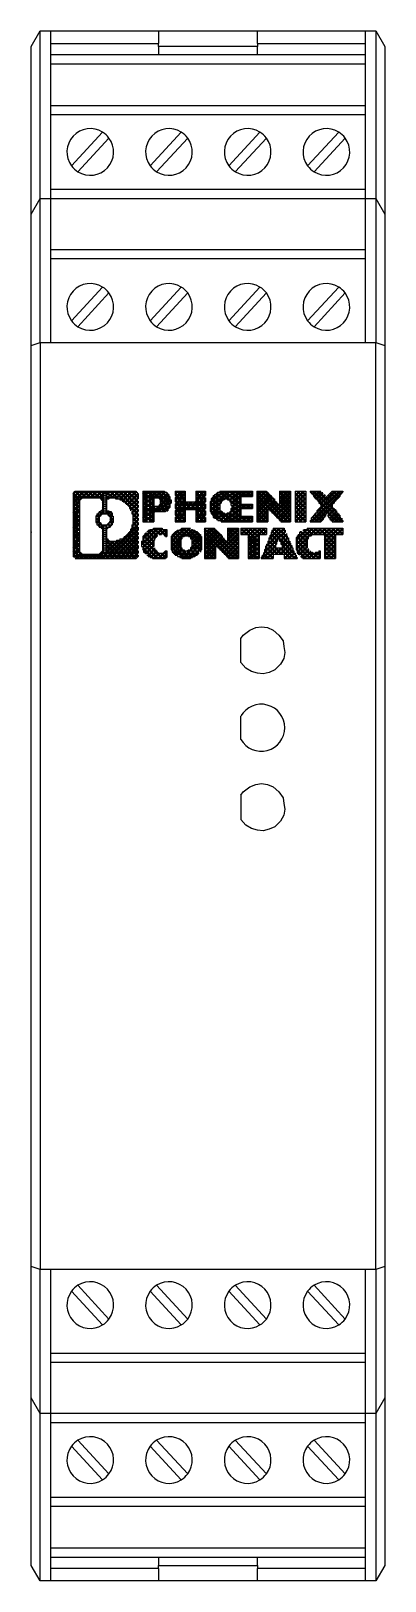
# Model space of a CAD drawing. Extents: x 193.3 to 215.9, y 95.6 to 194.6.
import ezdxf

# ---------------------------------------------------------------- set-up
doc = ezdxf.new("R2010")
doc.units = 0
doc.linetypes.add('CENTER', pattern=[5.210526, 3.256579, -0.651316, 0.651316, -0.651316])
for name, color, linetype in [('1', 7, 'CONTINUOUS'), ('ETIKETT2', 7, 'CONTINUOUS'), ('PHOENIX_LOGO_ET2', 7, 'CONTINUOUS')]:
    doc.layers.add(name, color=color, linetype=linetype)

msp = doc.modelspace()

# ---------------------------------------------------------------- linework, layer by layer
at = {"layer": '1', "color": 7}
for p, q in [((193.285, 193.644), (193.862, 194.644)), ((193.862, 183.944), (193.862, 194.644)), ((193.862, 194.644), (194.535, 194.644)), ((194.535, 194.644), (194.535, 193.844)), ((194.535, 194.644), (201.435, 194.644)), ((201.435, 194.644), (207.735, 194.644)), ((201.435, 194.644), (201.435, 193.844)), ((207.735, 194.644), (214.635, 194.644)), ((207.735, 193.844), (207.735, 194.644)), ((214.635, 194.644), (215.308, 194.644)), ((214.635, 193.844), (214.635, 194.644)), ((215.308, 194.644), (215.308, 183.944)), ((215.308, 194.644), (215.885, 193.644)), ((193.285, 182.944), (193.285, 193.644)), ((194.535, 193.844), (201.435, 193.844)), ((194.535, 193.844), (194.535, 183.944)), ((194.535, 193.144), (214.635, 193.144)), ((194.535, 193.144), (194.535, 192.544)), ((201.435, 193.645), (201.435, 193.844)), ((207.735, 193.645), (201.435, 193.645)), ((201.435, 193.645), (201.435, 193.144)), ((201.435, 193.144), (207.735, 193.144)), ((207.735, 193.844), (207.735, 193.645)), ((207.735, 193.844), (214.635, 193.844)), ((207.735, 193.144), (207.735, 193.645)), ((214.635, 183.944), (214.635, 193.844)), ((214.635, 192.544), (214.635, 193.144)), ((215.885, 193.644), (215.885, 182.944)), ((194.535, 192.544), (194.535, 189.294)), ((194.535, 192.544), (214.635, 192.544)), ((214.635, 189.294), (214.635, 192.544)), ((194.535, 189.894), (214.635, 189.894)), ((194.535, 189.894), (194.535, 189.294)), ((194.535, 189.294), (194.535, 185.594)), ((214.635, 189.294), (194.535, 189.294)), ((214.635, 189.294), (214.635, 189.894)), ((214.635, 185.594), (214.635, 189.294)), ((197.853, 188.184), (195.871, 186.03)), ((202.878, 188.184), (200.896, 186.03)), ((207.903, 188.184), (205.921, 186.03)), ((212.928, 188.184), (210.946, 186.03)), ((196.28, 185.653), (198.262, 187.808)), ((201.305, 185.653), (203.287, 187.808)), ((206.33, 185.653), (208.312, 187.808)), ((211.355, 185.653), (213.337, 187.808)), ((194.535, 185.594), (194.535, 184.394)), ((194.535, 185.594), (194.535, 184.394)), ((214.635, 184.394), (214.635, 185.594)), ((214.635, 184.394), (214.635, 185.594)), ((194.535, 184.544), (214.635, 184.544)), ((194.535, 184.544), (194.535, 183.944)), ((194.535, 184.394), (194.535, 183.944)), ((214.635, 183.944), (214.635, 184.544)), ((214.635, 183.944), (214.635, 184.394)), ((193.285, 182.944), (193.862, 183.944)), ((193.862, 174.744), (193.862, 183.944)), ((193.862, 183.944), (194.535, 183.944)), ((194.535, 183.944), (214.635, 183.944)), ((194.535, 183.944), (194.535, 174.744)), ((194.535, 183.944), (194.535, 180.094)), ((194.535, 183.944), (214.635, 183.944)), ((214.635, 183.944), (215.308, 183.944)), ((214.635, 174.744), (214.635, 183.944)), ((214.635, 180.094), (214.635, 183.944)), ((215.308, 183.944), (215.308, 174.744)), ((215.308, 183.944), (215.885, 182.944)), ((193.285, 174.558), (193.285, 182.944)), ((215.885, 182.944), (215.885, 174.558)), ((194.535, 180.694), (214.635, 180.694)), ((194.535, 180.094), (194.535, 176.394)), ((214.635, 180.094), (194.535, 180.094)), ((214.635, 176.394), (214.635, 180.094)), ((197.853, 178.287), (195.871, 176.133)), ((202.878, 178.287), (200.896, 176.133)), ((207.903, 178.287), (205.921, 176.133)), ((212.928, 178.287), (210.946, 176.133)), ((196.28, 175.757), (198.262, 177.911)), ((201.305, 175.757), (203.287, 177.911)), ((206.33, 175.757), (208.312, 177.911)), ((211.355, 175.757), (213.337, 177.911)), ((194.535, 176.394), (194.535, 175.194)), ((214.635, 175.194), (214.635, 176.394)), ((193.285, 174.558), (193.862, 174.744)), ((193.285, 162.644), (193.285, 174.558)), ((193.862, 174.744), (194.535, 174.744)), ((193.862, 174.744), (193.862, 115.544)), ((194.535, 175.194), (194.535, 174.744)), ((194.535, 174.744), (214.635, 174.744)), ((194.535, 174.744), (214.635, 174.744)), ((214.635, 174.744), (214.635, 175.194)), ((214.635, 174.744), (215.308, 174.744)), ((215.308, 115.544), (215.308, 174.744)), ((215.308, 174.744), (215.885, 174.558)), ((215.885, 174.558), (215.885, 115.729)), ((215.29, 168.219), (215.29, 168.444)), ((215.29, 168.219), (215.29, 168.444)), ((215.29, 163.694), (215.29, 163.919)), ((215.29, 163.694), (215.29, 163.919)), ((193.285, 115.729), (193.285, 162.644)), ((206.685, 149.395), (206.685, 150.892)), ((193.862, 115.544), (193.285, 115.729)), ((193.285, 107.344), (193.285, 115.729)), ((193.862, 106.344), (193.862, 115.544)), ((194.535, 115.544), (193.862, 115.544)), ((214.635, 115.544), (194.535, 115.544)), ((194.535, 115.544), (194.535, 106.344)), ((194.535, 115.544), (194.535, 115.094)), ((214.635, 115.544), (194.535, 115.544)), ((194.535, 115.094), (194.535, 113.894)), ((215.308, 115.544), (214.635, 115.544)), ((214.635, 106.344), (214.635, 115.544)), ((214.635, 115.094), (214.635, 115.544)), ((214.635, 113.894), (214.635, 115.094)), ((215.885, 115.729), (215.308, 115.544)), ((215.308, 115.544), (215.308, 106.344)), ((215.885, 115.729), (215.885, 107.344)), ((194.535, 113.894), (194.535, 110.194)), ((195.871, 114.154), (197.853, 112)), ((198.262, 112.376), (196.28, 114.531)), ((200.896, 114.154), (202.878, 112)), ((203.287, 112.376), (201.305, 114.531)), ((205.921, 114.154), (207.903, 112)), ((208.312, 112.376), (206.33, 114.531)), ((210.946, 114.154), (212.928, 112)), ((213.337, 112.376), (211.355, 114.531)), ((214.635, 110.194), (214.635, 113.894)), ((194.535, 110.194), (194.535, 106.344)), ((194.535, 110.194), (214.635, 110.194)), ((214.635, 106.344), (214.635, 110.194)), ((214.635, 109.594), (194.535, 109.594)), ((193.285, 96.644), (193.285, 107.344)), ((193.862, 106.344), (193.285, 107.344)), ((215.885, 107.344), (215.308, 106.344)), ((215.885, 107.344), (215.885, 96.644)), ((193.862, 95.644), (193.862, 106.344)), ((194.535, 106.344), (193.862, 106.344)), ((214.635, 106.344), (194.535, 106.344)), ((194.535, 106.344), (194.535, 96.444)), ((194.535, 106.344), (194.535, 105.894)), ((194.535, 106.344), (194.535, 105.744)), ((214.635, 106.344), (194.535, 106.344)), ((215.308, 106.344), (214.635, 106.344)), ((214.635, 96.444), (214.635, 106.344)), ((214.635, 105.894), (214.635, 106.344)), ((214.635, 105.744), (214.635, 106.344)), ((215.308, 106.344), (215.308, 95.644)), ((194.535, 105.894), (194.535, 104.694)), ((194.535, 105.894), (194.535, 104.694)), ((214.635, 105.744), (194.535, 105.744)), ((214.635, 104.694), (214.635, 105.894)), ((214.635, 104.694), (214.635, 105.894)), ((194.535, 104.694), (194.535, 100.994)), ((195.871, 104.258), (197.853, 102.103)), ((198.262, 102.48), (196.28, 104.634)), ((200.896, 104.258), (202.878, 102.103)), ((203.287, 102.48), (201.305, 104.634)), ((205.921, 104.258), (207.903, 102.103)), ((208.312, 102.48), (206.33, 104.634)), ((210.946, 104.258), (212.928, 102.103)), ((213.337, 102.48), (211.355, 104.634)), ((214.635, 100.994), (214.635, 104.694)), ((194.535, 100.994), (194.535, 97.744)), ((194.535, 100.994), (194.535, 100.394)), ((194.535, 100.994), (214.635, 100.994)), ((214.635, 97.744), (214.635, 100.994)), ((214.635, 100.394), (214.635, 100.994)), ((214.635, 100.394), (194.535, 100.394)), ((194.535, 97.744), (194.535, 97.144)), ((214.635, 97.744), (194.535, 97.744)), ((214.635, 97.144), (194.535, 97.144)), ((207.735, 97.144), (201.435, 97.144)), ((201.435, 97.144), (201.435, 96.642)), ((207.735, 96.642), (207.735, 97.144)), ((214.635, 97.144), (214.635, 97.744)), ((193.862, 95.644), (193.285, 96.644)), ((201.435, 96.444), (194.535, 96.444)), ((194.535, 96.444), (194.535, 95.644)), ((201.435, 96.642), (207.735, 96.642)), ((201.435, 96.444), (201.435, 96.642)), ((201.435, 96.444), (201.435, 95.644)), ((207.735, 96.642), (207.735, 96.444)), ((214.635, 96.444), (207.735, 96.444)), ((207.735, 95.644), (207.735, 96.444)), ((214.635, 95.644), (214.635, 96.444)), ((215.885, 96.644), (215.308, 95.644)), ((194.535, 95.644), (193.862, 95.644)), ((201.435, 95.644), (194.535, 95.644)), ((207.735, 95.644), (201.435, 95.644)), ((214.635, 95.644), (207.735, 95.644)), ((215.308, 95.644), (214.635, 95.644))]:
    msp.add_line(p, q, dxfattribs=at)
for centre, radius, start, end in [((197.067, 186.919), 1.49, 58.13095, 216.63967), ((197.067, 186.919), 1.49, 36.63967, 58.13095), ((202.092, 186.919), 1.49, 58.13095, 216.63967), ((202.092, 186.919), 1.49, 36.63967, 58.13095), ((207.117, 186.919), 1.49, 58.13095, 216.63967), ((207.117, 186.919), 1.49, 36.63967, 58.13095), ((212.142, 186.919), 1.49, 58.13095, 216.63967), ((212.142, 186.919), 1.49, 36.63967, 58.13095), ((197.067, 186.919), 1.49, 238.13095, 36.63967), ((202.092, 186.919), 1.49, 238.13095, 36.63967), ((207.117, 186.919), 1.49, 238.13095, 36.63967), ((212.142, 186.919), 1.49, 238.13095, 36.63967), ((197.067, 186.919), 1.49, 216.63967, 238.13095), ((202.092, 186.919), 1.49, 216.63967, 238.13095), ((207.117, 186.919), 1.49, 216.63967, 238.13095), ((212.142, 186.919), 1.49, 216.63967, 238.13095), ((197.067, 177.022), 1.49, 58.13095, 216.63967), ((197.067, 177.022), 1.49, 36.63967, 58.13095), ((202.092, 177.022), 1.49, 58.13095, 216.63967), ((202.092, 177.022), 1.49, 36.63967, 58.13095), ((207.117, 177.022), 1.49, 58.13095, 216.63967), ((207.117, 177.022), 1.49, 36.63967, 58.13095), ((212.142, 177.022), 1.49, 58.13095, 216.63967), ((212.142, 177.022), 1.49, 36.63967, 58.13095), ((197.067, 177.022), 1.49, 238.13095, 36.63967), ((202.092, 177.022), 1.49, 238.13095, 36.63967), ((207.117, 177.022), 1.49, 238.13095, 36.63967), ((212.142, 177.022), 1.49, 238.13095, 36.63967), ((197.067, 177.022), 1.49, 216.63967, 238.13095), ((202.092, 177.022), 1.49, 216.63967, 238.13095), ((207.117, 177.022), 1.49, 216.63967, 238.13095), ((212.142, 177.022), 1.49, 216.63967, 238.13095), ((207.985, 150.144), 1.5, 209.92643, 150.07357), ((197.067, 113.265), 1.49, 143.36033, 301.86905), ((197.067, 113.265), 1.49, 121.86905, 143.36033), ((197.067, 113.265), 1.49, 323.36033, 121.86905), ((202.092, 113.265), 1.49, 143.36033, 301.86905), ((202.092, 113.265), 1.49, 121.86905, 143.36033), ((202.092, 113.265), 1.49, 323.36033, 121.86905), ((207.117, 113.265), 1.49, 143.36033, 301.86905), ((207.117, 113.265), 1.49, 121.86905, 143.36033), ((207.117, 113.265), 1.49, 323.36033, 121.86905), ((212.142, 113.265), 1.49, 143.36033, 301.86905), ((212.142, 113.265), 1.49, 121.86905, 143.36033), ((212.142, 113.265), 1.49, 323.36033, 121.86905), ((197.067, 113.265), 1.49, 301.86905, 323.36033), ((202.092, 113.265), 1.49, 301.86905, 323.36033), ((207.117, 113.265), 1.49, 301.86905, 323.36033), ((212.142, 113.265), 1.49, 301.86905, 323.36033), ((197.067, 103.369), 1.49, 143.36033, 301.86905), ((197.067, 103.369), 1.49, 121.86905, 143.36033), ((197.067, 103.369), 1.49, 323.36033, 121.86905), ((202.092, 103.369), 1.49, 143.36033, 301.86905), ((202.092, 103.369), 1.49, 121.86905, 143.36033), ((202.092, 103.369), 1.49, 323.36033, 121.86905), ((207.117, 103.369), 1.49, 143.36033, 301.86905), ((207.117, 103.369), 1.49, 121.86905, 143.36033), ((207.117, 103.369), 1.49, 323.36033, 121.86905), ((212.142, 103.369), 1.49, 143.36033, 301.86905), ((212.142, 103.369), 1.49, 121.86905, 143.36033), ((212.142, 103.369), 1.49, 323.36033, 121.86905), ((197.067, 103.369), 1.49, 301.86905, 323.36033), ((202.092, 103.369), 1.49, 301.86905, 323.36033), ((207.117, 103.369), 1.49, 301.86905, 323.36033), ((212.142, 103.369), 1.49, 301.86905, 323.36033)]:
    msp.add_arc(centre, radius, start, end, dxfattribs=at)
at = {"layer": '1', "color": 7, "linetype": 'CENTER'}
msp.add_point((193.285, 162.644), dxfattribs=at)
at = {"layer": 'ETIKETT2', "color": 7}
for p, q in [((206.674, 154.312), (206.674, 155.848)), ((206.674, 145.827), (206.674, 144.292))]:
    msp.add_line(p, q, dxfattribs=at)
for points in [[(206.674, 155.848), (206.84, 156.062), (207.257, 156.383), (207.638, 156.538), (208.006, 156.585), (208.375, 156.538), (208.744, 156.383), (209.113, 156.062), (209.387, 155.693), (209.434, 155.324), (209.482, 154.943), (209.434, 154.574), (209.22, 154.205), (208.851, 153.836), (208.482, 153.67), (208.114, 153.575), (207.745, 153.622), (207.364, 153.729), (206.995, 153.944), (206.674, 154.312)], [(206.674, 145.827), (206.84, 146.042), (207.257, 146.363), (207.638, 146.518), (208.006, 146.577), (208.375, 146.518), (208.744, 146.363), (209.113, 146.042), (209.387, 145.673), (209.434, 145.304), (209.482, 144.935), (209.434, 144.554), (209.22, 144.185), (208.851, 143.816), (208.482, 143.662), (208.114, 143.554), (207.745, 143.602), (207.364, 143.709), (206.995, 143.923), (206.674, 144.292)]]:
    msp.add_lwpolyline(points, dxfattribs=at)
at = {"layer": 'PHOENIX_LOGO_ET2', "color": 7}
for p, q in [((195.968, 164.289), (196.931, 165.252)), ((195.968, 164.562), (196.658, 165.252)), ((195.968, 164.836), (196.384, 165.252)), ((195.968, 165.109), (196.11, 165.252)), ((195.968, 165.109), (196.039, 165.109)), ((195.968, 165.109), (195.968, 161.089)), ((195.968, 165.05), (197.918, 165.05)), ((195.968, 164.979), (196.039, 165.05)), ((195.968, 164.979), (196.17, 164.979)), ((195.968, 164.907), (197.918, 164.907)), ((195.968, 164.419), (196.455, 164.907)), ((195.968, 164.705), (196.17, 164.907)), ((195.968, 164.836), (198.822, 164.836)), ((195.968, 164.753), (196.039, 164.753)), ((195.968, 164.705), (196.455, 164.705)), ((195.968, 164.622), (196.17, 164.622)), ((195.968, 164.562), (196.384, 164.562)), ((195.968, 164.479), (196.039, 164.479)), ((195.968, 164.419), (196.241, 164.419)), ((195.968, 164.003), (196.384, 164.419)), ((195.968, 164.348), (196.384, 164.348)), ((196.039, 165.181), (200.059, 165.181)), ((196.039, 165.181), (196.039, 161.018)), ((196.11, 165.252), (200, 165.252)), ((196.11, 165.252), (196.11, 165.181)), ((196.11, 165.05), (196.11, 164.836)), ((196.11, 164.705), (196.11, 164.562)), ((196.11, 164.419), (196.11, 164.348)), ((196.17, 165.252), (196.17, 160.946)), ((196.17, 165.181), (196.241, 165.252)), ((196.17, 165.109), (196.313, 165.109)), ((196.17, 164.753), (196.313, 164.753)), ((196.17, 164.348), (196.384, 164.562)), ((196.17, 164.479), (196.384, 164.479)), ((196.241, 165.252), (196.241, 165.05)), ((196.241, 164.907), (196.241, 164.705)), ((196.241, 164.562), (196.241, 160.946)), ((196.313, 165.252), (196.313, 164.479)), ((196.313, 164.979), (196.455, 164.979)), ((196.313, 164.622), (196.384, 164.622)), ((196.313, 164.348), (196.313, 164.217)), ((196.384, 165.252), (196.384, 165.181)), ((196.384, 165.05), (196.384, 164.836)), ((196.384, 164.705), (196.384, 161.089)), ((196.455, 165.252), (196.455, 164.705)), ((196.455, 165.181), (196.515, 165.252)), ((196.455, 165.109), (196.586, 165.109)), ((196.455, 164.753), (196.515, 164.753)), ((196.515, 165.252), (196.515, 165.05)), ((196.515, 164.907), (196.515, 164.753)), ((196.586, 165.252), (196.586, 164.836)), ((196.586, 164.979), (196.729, 164.979)), ((196.658, 165.252), (196.658, 165.181)), ((196.658, 165.05), (196.658, 164.836)), ((196.658, 164.836), (196.729, 164.907)), ((196.729, 165.252), (196.729, 164.836)), ((196.729, 165.181), (196.8, 165.252)), ((196.729, 165.109), (196.872, 165.109)), ((196.8, 165.252), (196.8, 165.05)), ((196.8, 164.836), (197.217, 165.252)), ((196.8, 164.907), (196.8, 164.836)), ((196.872, 165.252), (196.872, 164.836)), ((196.872, 164.979), (197.002, 164.979)), ((196.931, 165.252), (196.931, 165.181)), ((196.931, 165.05), (196.931, 164.836)), ((196.931, 164.836), (197.002, 164.907)), ((197.002, 165.252), (197.002, 164.836)), ((197.002, 165.181), (197.074, 165.252)), ((197.002, 165.109), (197.145, 165.109)), ((197.074, 165.252), (197.074, 165.05)), ((197.074, 164.836), (197.49, 165.252)), ((197.074, 164.907), (197.074, 164.836)), ((197.145, 165.252), (197.145, 164.836)), ((197.145, 164.979), (197.276, 164.979)), ((197.217, 165.252), (197.217, 165.181)), ((197.217, 165.05), (197.217, 164.836)), ((197.217, 164.836), (197.276, 164.907)), ((197.276, 165.252), (197.276, 164.836)), ((197.276, 165.181), (197.347, 165.252)), ((197.276, 165.109), (197.419, 165.109)), ((197.347, 165.252), (197.347, 165.05)), ((197.347, 164.836), (197.764, 165.252)), ((197.347, 164.907), (197.347, 164.836)), ((197.419, 165.252), (197.419, 164.836)), ((197.419, 164.979), (197.573, 164.979)), ((197.49, 165.252), (197.49, 165.181)), ((197.49, 165.05), (197.49, 164.836)), ((197.49, 164.836), (197.573, 164.907)), ((197.573, 165.252), (197.573, 164.836)), ((197.573, 165.181), (197.633, 165.252)), ((197.573, 165.109), (197.716, 165.109)), ((197.633, 165.252), (197.633, 165.05)), ((197.633, 164.836), (198.061, 165.252)), ((197.633, 164.907), (197.633, 164.836)), ((197.716, 165.252), (197.716, 164.753)), ((197.716, 164.979), (198.109, 164.979)), ((197.716, 164.753), (197.918, 164.979)), ((197.716, 164.753), (197.918, 164.753)), ((197.764, 165.252), (197.764, 165.181)), ((197.764, 165.05), (197.764, 164.705)), ((197.764, 164.705), (197.918, 164.836)), ((197.764, 164.705), (198.109, 164.705)), ((197.847, 165.252), (197.847, 163.801)), ((197.847, 165.181), (197.918, 165.252)), ((197.847, 165.109), (198.251, 165.109)), ((197.847, 164.622), (197.918, 164.705)), ((197.847, 164.622), (197.918, 164.622)), ((197.847, 164.562), (198.109, 164.562)), ((197.847, 164.479), (197.918, 164.562)), ((197.847, 164.479), (197.918, 164.479)), ((197.847, 164.419), (198.109, 164.419)), ((197.847, 164.348), (197.918, 164.419)), ((197.847, 164.348), (197.918, 164.348)), ((197.918, 165.252), (197.918, 163.801)), ((197.978, 165.252), (197.978, 165.109)), ((198.061, 165.252), (198.061, 163.801)), ((198.061, 164.705), (198.608, 165.252)), ((198.061, 164.979), (198.335, 165.252)), ((198.061, 165.109), (198.192, 165.252)), ((198.061, 165.05), (200.131, 165.05)), ((198.061, 164.907), (198.251, 164.907)), ((198.061, 164.836), (198.109, 164.907)), ((198.061, 164.753), (198.251, 164.753)), ((198.061, 164.622), (198.109, 164.622)), ((198.061, 164.562), (198.109, 164.622)), ((198.061, 164.479), (198.109, 164.479)), ((198.061, 164.419), (198.109, 164.479)), ((198.061, 164.348), (198.109, 164.348)), ((198.061, 164.289), (198.109, 164.348)), ((198.109, 165.252), (198.109, 163.801)), ((198.192, 165.252), (198.192, 165.05)), ((198.192, 164.907), (198.192, 164.753)), ((198.251, 165.252), (198.251, 164.753)), ((198.251, 164.979), (198.406, 164.979)), ((198.251, 164.753), (198.406, 164.907)), ((198.335, 165.252), (198.335, 165.181)), ((198.335, 165.05), (198.335, 164.979)), ((198.406, 165.252), (198.406, 164.836)), ((198.406, 165.181), (198.477, 165.252)), ((198.406, 165.109), (198.537, 165.109)), ((198.406, 164.907), (198.537, 164.907)), ((198.477, 165.252), (198.477, 165.05)), ((198.477, 164.836), (198.882, 165.252)), ((198.477, 164.907), (198.477, 164.836)), ((198.537, 165.252), (198.537, 164.836)), ((198.537, 164.979), (198.68, 164.979)), ((198.608, 165.252), (198.608, 165.181)), ((198.608, 165.05), (198.608, 164.979)), ((198.608, 164.836), (198.68, 164.907)), ((198.68, 165.252), (198.68, 164.753)), ((198.68, 164.753), (199.167, 165.252)), ((198.68, 165.181), (198.751, 165.252)), ((198.68, 165.109), (198.822, 165.109)), ((198.68, 164.907), (200.131, 164.907)), ((198.68, 164.753), (200.131, 164.753)), ((198.751, 165.252), (198.751, 165.05)), ((198.751, 164.907), (198.751, 164.753)), ((198.822, 165.252), (198.822, 164.753)), ((198.822, 164.979), (198.953, 164.979)), ((198.882, 165.252), (198.882, 165.181)), ((198.882, 165.05), (198.882, 164.907)), ((198.953, 165.252), (198.953, 164.705)), ((198.953, 164.753), (199.441, 165.252)), ((198.953, 165.181), (199.024, 165.252)), ((198.953, 165.109), (199.096, 165.109)), ((198.953, 164.836), (199.096, 164.836)), ((198.953, 164.705), (199.239, 164.705)), ((199.024, 165.252), (199.024, 165.05)), ((199.024, 164.907), (199.024, 164.705)), ((199.024, 164.705), (199.096, 164.753)), ((199.096, 165.252), (199.096, 164.622)), ((199.096, 164.622), (199.714, 165.252)), ((199.096, 164.979), (199.239, 164.979)), ((199.096, 164.622), (200.131, 164.622)), ((199.167, 165.252), (199.167, 165.181)), ((199.167, 165.05), (199.167, 164.907)), ((199.167, 164.753), (199.167, 164.562)), ((199.167, 164.562), (199.239, 164.622)), ((199.167, 164.562), (199.369, 164.562)), ((199.239, 165.252), (199.239, 164.562)), ((199.239, 165.181), (199.298, 165.252)), ((199.239, 165.109), (199.369, 165.109)), ((199.239, 164.836), (199.369, 164.836)), ((199.298, 165.252), (199.298, 165.05)), ((199.298, 164.562), (200, 165.252)), ((199.298, 164.907), (199.298, 164.753)), ((199.298, 164.622), (199.298, 164.479)), ((199.298, 164.479), (200.131, 164.479)), ((199.369, 165.252), (199.369, 164.419)), ((199.369, 164.979), (199.512, 164.979)), ((199.369, 164.705), (199.512, 164.705)), ((199.369, 164.419), (199.512, 164.419)), ((199.441, 165.252), (199.441, 165.181)), ((199.441, 164.419), (200.131, 165.109)), ((199.441, 165.05), (199.441, 164.907)), ((199.441, 164.753), (199.441, 164.622)), ((199.441, 164.479), (199.441, 164.348)), ((199.441, 164.348), (200.131, 164.348)), ((199.512, 165.252), (199.512, 164.289)), ((199.512, 165.181), (199.583, 165.252)), ((199.512, 165.109), (199.643, 165.109)), ((199.512, 164.836), (199.643, 164.836)), ((199.512, 164.562), (199.643, 164.562)), ((199.583, 165.252), (199.583, 165.05)), ((199.583, 164.907), (199.583, 164.753)), ((199.583, 164.289), (200.131, 164.836)), ((199.583, 164.622), (199.583, 164.479)), ((199.583, 164.348), (199.583, 164.146)), ((199.643, 165.252), (199.643, 164.003)), ((199.643, 164.979), (199.786, 164.979)), ((199.643, 164.705), (199.786, 164.705)), ((199.643, 164.075), (200.131, 164.562)), ((199.643, 164.419), (199.786, 164.419)), ((199.714, 165.252), (199.714, 165.181)), ((199.714, 165.05), (199.714, 164.907)), ((199.714, 164.753), (199.714, 164.622)), ((199.714, 164.479), (199.714, 164.348)), ((199.786, 165.252), (199.786, 160.946)), ((199.786, 165.181), (199.857, 165.252)), ((199.786, 165.109), (199.928, 165.109)), ((199.786, 164.836), (199.928, 164.836)), ((199.786, 164.562), (199.928, 164.562)), ((199.857, 165.252), (199.857, 165.05)), ((199.857, 164.907), (199.857, 164.753)), ((199.857, 164.622), (199.857, 164.479)), ((199.857, 164.348), (199.857, 164.217)), ((199.928, 165.252), (199.928, 160.946)), ((199.928, 164.979), (200, 164.979)), ((199.928, 164.705), (200.059, 164.705)), ((199.928, 164.419), (200.059, 164.419)), ((200, 165.252), (200, 165.181)), ((200, 165.05), (200, 164.907)), ((200, 164.753), (200, 164.622)), ((200, 164.479), (200, 164.348)), ((200.059, 165.181), (200.059, 165.05)), ((200.059, 165.109), (200.131, 165.109)), ((200.059, 164.907), (200.131, 164.979)), ((200.059, 164.907), (200.059, 161.018)), ((200.059, 164.836), (200.131, 164.836)), ((200.059, 164.562), (200.131, 164.562)), ((200.131, 165.109), (200.131, 164.753)), ((200.131, 164.622), (200.131, 164.479)), ((200.131, 164.348), (200.131, 164.217)), ((200.416, 165.252), (201.808, 165.252)), ((200.416, 165.252), (200.416, 163.301)), ((200.416, 164.289), (201.391, 165.252)), ((200.416, 164.562), (201.118, 165.252)), ((200.416, 164.836), (200.844, 165.252)), ((200.416, 164.979), (200.69, 165.252)), ((200.416, 165.109), (200.547, 165.252)), ((200.416, 165.181), (201.95, 165.181)), ((200.416, 165.109), (200.975, 165.109)), ((200.416, 165.05), (200.69, 165.05)), ((200.416, 164.979), (201.118, 164.979)), ((200.416, 164.705), (200.69, 164.979)), ((200.416, 164.907), (200.476, 164.907)), ((200.416, 164.836), (201.95, 164.836)), ((200.416, 164.753), (200.69, 164.753)), ((200.416, 164.705), (201.118, 164.705)), ((200.416, 164.003), (201.118, 164.705)), ((200.416, 164.419), (200.69, 164.705)), ((200.416, 164.622), (200.476, 164.622)), ((200.416, 164.562), (201.118, 164.562)), ((200.416, 164.479), (200.69, 164.479)), ((200.416, 164.419), (201.118, 164.419)), ((200.416, 163.718), (201.118, 164.419)), ((200.416, 164.146), (200.69, 164.419)), ((200.416, 164.348), (200.476, 164.348)), ((200.476, 165.252), (200.476, 163.301)), ((200.547, 165.252), (200.547, 164.979)), ((200.547, 163.301), (202.153, 164.907)), ((200.547, 164.836), (200.547, 164.705)), ((200.547, 164.562), (200.547, 164.419)), ((200.618, 165.252), (200.618, 163.301)), ((200.618, 164.907), (200.892, 164.907)), ((200.618, 164.622), (200.892, 164.622)), ((200.618, 164.348), (200.892, 164.348)), ((200.69, 165.252), (200.69, 163.301)), ((200.761, 165.252), (200.761, 165.109)), ((200.761, 164.979), (200.761, 164.836)), ((200.761, 164.705), (200.761, 164.562)), ((200.761, 164.419), (200.761, 164.289)), ((200.844, 165.252), (200.844, 163.301)), ((200.844, 164.562), (201.522, 165.252)), ((200.844, 164.836), (201.261, 165.252)), ((200.844, 165.109), (200.975, 165.252)), ((200.844, 165.05), (202.081, 165.05)), ((200.844, 163.718), (202.081, 164.979)), ((200.844, 164.753), (201.118, 164.753)), ((200.844, 164.289), (201.118, 164.562)), ((200.844, 164.479), (201.118, 164.479)), ((200.892, 165.252), (200.892, 163.301)), ((200.975, 165.252), (200.975, 164.979)), ((200.975, 164.836), (200.975, 164.705)), ((200.975, 164.562), (200.975, 164.419)), ((201.035, 165.252), (201.035, 165.181)), ((201.035, 165.05), (201.035, 163.301)), ((201.035, 164.907), (202.153, 164.907)), ((201.035, 164.622), (201.118, 164.622)), ((201.035, 164.348), (201.118, 164.348)), ((201.118, 165.252), (201.118, 163.301)), ((201.118, 165.109), (201.261, 165.109)), ((201.177, 165.252), (201.177, 165.05)), ((201.177, 164.907), (201.177, 164.836)), ((201.261, 165.252), (201.261, 164.836)), ((201.261, 164.836), (201.653, 165.252)), ((201.261, 164.979), (201.391, 164.979)), ((201.32, 165.252), (201.32, 165.181)), ((201.32, 165.05), (201.32, 164.836)), ((201.32, 163.944), (202.153, 164.753)), ((201.391, 165.252), (201.391, 164.836)), ((201.391, 164.836), (201.808, 165.252)), ((201.391, 165.109), (201.522, 165.109)), ((201.463, 165.252), (201.463, 165.05)), ((201.463, 164.753), (201.879, 165.181)), ((201.463, 164.907), (201.463, 164.753)), ((201.463, 164.753), (202.153, 164.753)), ((201.463, 163.944), (202.224, 164.705)), ((201.463, 164.348), (201.95, 164.348)), ((201.463, 164.348), (201.463, 163.944)), ((201.522, 165.252), (201.522, 164.289)), ((201.522, 164.705), (201.95, 165.109)), ((201.522, 164.562), (202.022, 165.05)), ((201.522, 164.979), (201.653, 164.979)), ((201.522, 164.705), (201.653, 164.705)), ((201.522, 164.622), (202.224, 164.622)), ((201.522, 164.479), (202.224, 164.479)), ((201.522, 164.419), (201.653, 164.419)), ((201.606, 165.252), (201.606, 165.181)), ((201.606, 165.05), (201.606, 164.622)), ((201.606, 164.479), (201.606, 164.075)), ((201.653, 165.252), (201.653, 163.944)), ((201.653, 165.109), (201.808, 165.109)), ((201.653, 164.562), (201.808, 164.562)), ((201.736, 165.252), (201.736, 165.05)), ((201.736, 164.907), (201.736, 164.753)), ((201.736, 164.622), (201.736, 164.479)), ((201.736, 164.348), (201.736, 163.944)), ((201.736, 163.944), (202.153, 164.348)), ((201.808, 165.252), (201.808, 164.289)), ((201.808, 164.979), (202.081, 164.979)), ((201.808, 164.705), (202.224, 164.705)), ((201.808, 164.419), (202.153, 164.419)), ((201.879, 165.05), (201.879, 164.622)), ((201.879, 164.479), (201.879, 164.075)), ((201.95, 165.181), (201.95, 164.003)), ((201.95, 165.109), (202.022, 165.109)), ((201.95, 164.562), (202.081, 164.562)), ((202.022, 165.109), (202.022, 164.907)), ((202.022, 164.753), (202.022, 164.419)), ((202.081, 165.05), (202.081, 164.146)), ((202.081, 164.836), (202.153, 164.836)), ((202.081, 164.419), (202.224, 164.562)), ((202.081, 164.348), (202.153, 164.348)), ((202.153, 164.907), (202.153, 164.622)), ((202.153, 164.479), (202.153, 164.217)), ((202.224, 164.705), (202.224, 164.479)), ((202.498, 165.252), (203.128, 165.252)), ((202.498, 165.252), (202.498, 164.979)), ((202.498, 164.705), (203.057, 165.252)), ((202.498, 164.836), (202.914, 165.252)), ((202.498, 165.109), (202.64, 165.252)), ((202.498, 165.181), (203.128, 165.181)), ((202.498, 165.109), (202.569, 165.109)), ((202.498, 165.05), (203.128, 165.05)), ((202.498, 164.419), (203.128, 165.05)), ((202.498, 164.979), (202.569, 165.05)), ((202.498, 164.979), (203.128, 164.979)), ((202.498, 164.836), (203.128, 164.836)), ((202.498, 164.836), (202.498, 164.562)), ((202.498, 164.753), (203.128, 164.753)), ((202.498, 164.705), (202.569, 164.705)), ((202.498, 164.622), (203.128, 164.622)), ((202.498, 164.003), (203.128, 164.622)), ((202.498, 164.289), (202.843, 164.622)), ((202.498, 164.562), (202.569, 164.622)), ((202.498, 164.562), (204.436, 164.562)), ((202.498, 164.419), (204.436, 164.419)), ((202.498, 164.419), (202.498, 164.146)), ((202.498, 164.348), (204.436, 164.348)), ((202.569, 165.252), (202.569, 163.301)), ((202.569, 164.907), (202.712, 164.907)), ((202.569, 164.479), (202.712, 164.479)), ((202.64, 165.252), (202.64, 165.181)), ((202.64, 165.05), (202.64, 164.753)), ((202.64, 164.622), (202.64, 164.348)), ((202.712, 165.252), (202.712, 163.301)), ((202.712, 165.181), (202.783, 165.252)), ((202.712, 164.753), (203.128, 165.181)), ((202.712, 165.109), (202.914, 165.109)), ((202.712, 164.348), (203.128, 164.753)), ((202.712, 164.705), (202.843, 164.705)), ((202.712, 163.944), (203.33, 164.562)), ((202.783, 165.252), (202.783, 164.979)), ((202.783, 164.836), (202.783, 164.562)), ((202.783, 164.419), (202.783, 164.146)), ((202.843, 165.252), (202.843, 163.301)), ((202.843, 164.907), (202.985, 164.907)), ((202.843, 164.479), (202.985, 164.479)), ((202.914, 165.252), (202.914, 164.753)), ((202.914, 164.622), (202.914, 164.348)), ((202.985, 165.252), (202.985, 165.181)), ((202.985, 165.05), (202.985, 163.301)), ((202.985, 164.753), (203.128, 164.907)), ((202.985, 164.705), (203.128, 164.705)), ((202.985, 163.944), (203.604, 164.562)), ((202.985, 164.348), (203.187, 164.562)), ((203.057, 165.252), (203.057, 164.979)), ((203.057, 165.109), (203.128, 165.109)), ((203.057, 164.836), (203.057, 164.562)), ((203.057, 164.419), (203.057, 164.146)), ((203.128, 165.252), (203.128, 163.301)), ((203.128, 164.479), (203.259, 164.479)), ((203.187, 164.562), (203.187, 164.348)), ((203.259, 164.562), (203.259, 164.075)), ((203.259, 164.348), (203.473, 164.562)), ((203.33, 164.419), (203.33, 164.075)), ((203.402, 164.075), (203.949, 164.622)), ((203.402, 164.562), (203.402, 164.075)), ((203.402, 164.479), (203.544, 164.479)), ((203.473, 164.562), (203.473, 164.348)), ((203.544, 164.348), (204.246, 165.05)), ((203.544, 164.562), (203.544, 164.075)), ((203.604, 164.419), (203.604, 164.075)), ((203.675, 164.075), (204.246, 164.622)), ((203.675, 164.562), (203.675, 164.075)), ((203.675, 164.479), (203.818, 164.479)), ((203.746, 164.562), (203.746, 164.348)), ((203.818, 165.252), (204.436, 165.252)), ((203.818, 165.252), (203.818, 163.301)), ((203.818, 164.753), (204.306, 165.252)), ((203.818, 165.05), (204.02, 165.252)), ((203.818, 165.181), (203.889, 165.252)), ((203.818, 165.181), (204.436, 165.181)), ((203.818, 165.109), (203.949, 165.109)), ((203.818, 165.05), (204.436, 165.05)), ((203.818, 164.907), (203.949, 165.05)), ((203.818, 164.979), (204.436, 164.979)), ((203.818, 164.348), (204.436, 164.979)), ((203.818, 164.836), (204.436, 164.836)), ((203.818, 164.753), (204.436, 164.753)), ((203.818, 164.705), (203.949, 164.705)), ((203.818, 164.622), (204.436, 164.622)), ((203.818, 163.944), (204.436, 164.562)), ((203.889, 165.252), (203.889, 164.979)), ((203.889, 164.836), (203.889, 164.562)), ((203.889, 164.419), (203.889, 164.146)), ((203.949, 165.252), (203.949, 163.301)), ((203.949, 164.907), (204.103, 164.907)), ((203.949, 164.479), (204.103, 164.479)), ((204.02, 165.252), (204.02, 165.181)), ((204.02, 165.05), (204.02, 164.753)), ((204.02, 164.622), (204.02, 164.348)), ((204.103, 165.252), (204.103, 163.301)), ((204.103, 165.181), (204.163, 165.252)), ((204.103, 165.109), (204.246, 165.109)), ((204.103, 164.753), (204.436, 165.109)), ((204.103, 164.705), (204.246, 164.705)), ((204.103, 164.348), (204.436, 164.705)), ((204.163, 165.252), (204.163, 164.979)), ((204.163, 164.836), (204.163, 164.562)), ((204.163, 164.419), (204.163, 164.146)), ((204.246, 165.252), (204.246, 163.301)), ((204.246, 164.907), (204.365, 164.907)), ((204.246, 164.479), (204.365, 164.479)), ((204.306, 165.252), (204.306, 165.181)), ((204.306, 165.05), (204.306, 164.753)), ((204.306, 164.622), (204.306, 164.348)), ((204.365, 165.252), (204.365, 163.301)), ((204.365, 165.181), (204.436, 165.252)), ((204.365, 165.109), (204.436, 165.109)), ((204.365, 164.753), (204.436, 164.836)), ((204.365, 164.705), (204.436, 164.705)), ((204.365, 164.348), (204.436, 164.419)), ((204.436, 165.252), (204.436, 164.979)), ((204.436, 164.836), (204.436, 164.562)), ((204.436, 164.419), (204.436, 164.146)), ((204.722, 164.562), (205.209, 165.05)), ((204.722, 164.289), (205.209, 164.753)), ((204.722, 164.562), (204.781, 164.562)), ((204.722, 164.562), (204.722, 163.944)), ((204.722, 164.479), (205.424, 164.479)), ((204.722, 164.003), (205.209, 164.479)), ((204.722, 164.419), (204.781, 164.479)), ((204.722, 164.419), (205.007, 164.419)), ((204.722, 164.348), (205.34, 164.348)), ((204.781, 164.753), (205.209, 165.181)), ((204.781, 164.753), (206.672, 164.753)), ((204.781, 164.753), (204.781, 163.801)), ((204.781, 164.705), (205.007, 164.705)), ((204.781, 164.622), (205.483, 164.622)), ((204.865, 164.836), (205.209, 164.836)), ((204.865, 164.836), (204.865, 164.622)), ((204.865, 164.479), (204.865, 164.348)), ((204.924, 164.348), (205.84, 165.252)), ((204.924, 164.622), (205.566, 165.252)), ((204.924, 164.075), (205.887, 165.05)), ((204.924, 164.979), (205.007, 164.979)), ((204.924, 164.979), (204.924, 163.575)), ((204.924, 164.907), (207.434, 164.907)), ((204.924, 164.562), (205.209, 164.562)), ((205.007, 165.05), (207.434, 165.05)), ((205.007, 165.05), (205.007, 163.527)), ((205.067, 164.907), (205.067, 164.753)), ((205.067, 164.622), (205.067, 164.479)), ((205.067, 164.348), (205.067, 164.217)), ((205.126, 165.109), (205.209, 165.109)), ((205.126, 165.109), (205.126, 163.444)), ((205.126, 164.979), (205.34, 164.979)), ((205.126, 164.705), (205.626, 164.705)), ((205.126, 164.419), (205.34, 164.419)), ((205.209, 165.181), (207.434, 165.181)), ((205.209, 165.181), (205.209, 163.385)), ((205.269, 165.05), (205.269, 164.907)), ((205.269, 164.753), (205.269, 164.622)), ((205.269, 164.479), (205.269, 164.348)), ((205.34, 165.252), (207.434, 165.252)), ((205.34, 165.252), (205.34, 163.385)), ((205.34, 164.622), (205.971, 165.252)), ((205.34, 165.181), (205.424, 165.252)), ((205.34, 165.109), (205.554, 165.109)), ((205.34, 164.836), (205.554, 164.836)), ((205.34, 164.562), (205.424, 164.562)), ((205.424, 165.252), (205.424, 165.05)), ((205.424, 164.907), (205.424, 164.479)), ((205.483, 165.252), (205.483, 164.622)), ((205.483, 165.05), (205.697, 165.252)), ((205.483, 164.979), (205.697, 164.979)), ((205.566, 165.252), (205.566, 164.705)), ((205.626, 165.252), (205.626, 165.181)), ((205.626, 165.05), (205.626, 164.907)), ((205.626, 164.753), (205.626, 164.705)), ((205.697, 165.252), (205.697, 164.753)), ((205.697, 165.109), (205.887, 165.109)), ((205.697, 164.836), (205.887, 164.836)), ((205.757, 165.252), (205.757, 165.05)), ((205.757, 164.753), (206.244, 165.252)), ((205.757, 164.907), (205.757, 164.753)), ((205.757, 163.658), (206.458, 164.348)), ((205.84, 165.252), (205.84, 164.705)), ((205.84, 164.979), (206.042, 164.979)), ((205.84, 164.705), (205.887, 164.753)), ((205.84, 164.705), (206.042, 164.705)), ((205.887, 165.252), (205.887, 164.705)), ((205.971, 165.252), (205.971, 165.181)), ((205.971, 164.705), (206.53, 165.252)), ((205.971, 165.05), (205.971, 164.907)), ((205.971, 164.753), (205.971, 164.562)), ((205.971, 164.622), (206.672, 164.622)), ((205.971, 164.562), (206.042, 164.622)), ((205.971, 164.562), (206.244, 164.562)), ((206.042, 165.252), (206.042, 164.348)), ((206.042, 165.181), (206.102, 165.252)), ((206.042, 165.109), (206.244, 165.109)), ((206.042, 164.479), (206.458, 164.907)), ((206.042, 164.836), (206.244, 164.836)), ((206.042, 164.075), (206.672, 164.705)), ((206.042, 164.479), (206.672, 164.479)), ((206.042, 164.348), (207.434, 164.348)), ((206.102, 165.252), (206.102, 165.05)), ((206.102, 164.907), (206.102, 164.753)), ((206.102, 164.622), (206.102, 164.479)), ((206.102, 164.289), (206.458, 164.622)), ((206.102, 164.348), (206.102, 163.944)), ((206.185, 165.252), (206.185, 163.301)), ((206.185, 164.479), (206.946, 165.252)), ((206.185, 164.753), (206.672, 165.252)), ((206.185, 165.05), (206.375, 165.252)), ((206.185, 164.979), (206.458, 164.979)), ((206.185, 164.705), (206.458, 164.705)), ((206.185, 164.419), (206.458, 164.419)), ((206.185, 163.658), (206.946, 164.419)), ((206.185, 163.944), (206.672, 164.419)), ((206.244, 165.252), (206.244, 163.301)), ((206.328, 165.252), (206.328, 165.181)), ((206.328, 165.05), (206.328, 164.907)), ((206.328, 164.753), (206.328, 164.622)), ((206.328, 164.479), (206.328, 164.348)), ((206.375, 165.252), (206.375, 163.301)), ((206.375, 165.109), (206.672, 165.109)), ((206.375, 164.836), (206.672, 164.836)), ((206.375, 164.562), (206.672, 164.562)), ((206.458, 165.252), (206.458, 163.301)), ((206.53, 165.252), (206.53, 165.05)), ((206.53, 164.907), (206.53, 164.753)), ((206.53, 164.622), (206.53, 164.479)), ((206.53, 164.348), (206.53, 164.217)), ((206.601, 165.252), (206.601, 163.301)), ((206.601, 164.753), (207.089, 165.252)), ((206.601, 165.05), (206.803, 165.252)), ((206.601, 164.979), (207.434, 164.979)), ((206.601, 164.705), (206.672, 164.705)), ((206.601, 164.479), (206.672, 164.562)), ((206.601, 164.419), (207.434, 164.419)), ((206.601, 164.217), (206.803, 164.419)), ((206.672, 165.252), (206.672, 163.301)), ((206.732, 165.252), (206.732, 165.181)), ((206.732, 165.05), (206.732, 164.907)), ((206.732, 164.419), (206.732, 164.348)), ((206.803, 165.252), (206.803, 164.907)), ((206.803, 165.109), (206.946, 165.109)), ((206.803, 164.419), (206.803, 164.146)), ((206.803, 164.146), (207.089, 164.419)), ((206.875, 165.252), (206.875, 164.907)), ((206.875, 164.907), (207.22, 165.252)), ((206.875, 164.419), (206.875, 164.146)), ((206.946, 165.252), (206.946, 164.907)), ((206.946, 164.419), (206.946, 164.146)), ((206.946, 164.146), (207.22, 164.419)), ((207.017, 165.252), (207.017, 165.181)), ((207.017, 164.907), (207.362, 165.252)), ((207.017, 165.05), (207.017, 164.907)), ((207.017, 164.419), (207.017, 164.348)), ((207.089, 165.252), (207.089, 164.907)), ((207.089, 165.109), (207.22, 165.109)), ((207.089, 164.419), (207.089, 164.146)), ((207.089, 164.146), (207.362, 164.419)), ((207.148, 165.252), (207.148, 164.907)), ((207.148, 164.907), (207.434, 165.181)), ((207.148, 164.419), (207.148, 164.146)), ((207.22, 165.252), (207.22, 164.907)), ((207.22, 164.419), (207.22, 164.146)), ((207.22, 164.146), (207.434, 164.348)), ((207.291, 165.252), (207.291, 165.181)), ((207.291, 165.05), (207.291, 164.907)), ((207.291, 164.907), (207.434, 165.05)), ((207.291, 164.419), (207.291, 164.348)), ((207.362, 165.252), (207.362, 164.907)), ((207.362, 165.109), (207.434, 165.109)), ((207.362, 164.419), (207.362, 164.146)), ((207.434, 165.252), (207.434, 164.907)), ((207.434, 164.419), (207.434, 164.146)), ((207.707, 165.252), (208.326, 165.252)), ((207.707, 165.252), (207.707, 163.301)), ((207.707, 164.622), (208.326, 165.252)), ((207.707, 164.753), (208.195, 165.252)), ((207.707, 164.907), (208.052, 165.252)), ((207.707, 165.05), (207.909, 165.252)), ((207.707, 165.181), (207.779, 165.252)), ((207.707, 165.181), (208.397, 165.181)), ((207.707, 164.479), (208.397, 165.181)), ((207.707, 165.109), (207.909, 165.109)), ((207.707, 164.348), (208.468, 165.109)), ((207.707, 165.05), (208.54, 165.05)), ((207.707, 164.217), (208.54, 165.05)), ((207.707, 164.979), (207.779, 164.979)), ((207.707, 164.075), (208.611, 164.979)), ((207.707, 164.907), (208.671, 164.907)), ((207.707, 163.944), (208.671, 164.907)), ((207.707, 164.836), (207.909, 164.836)), ((207.707, 163.801), (208.742, 164.836)), ((207.707, 164.753), (208.825, 164.753)), ((207.707, 163.658), (208.825, 164.753)), ((207.707, 164.705), (207.779, 164.705)), ((207.707, 164.622), (208.885, 164.622)), ((207.707, 163.527), (208.825, 164.622)), ((207.707, 164.562), (207.909, 164.562)), ((207.707, 163.385), (208.885, 164.562)), ((207.707, 164.479), (209.016, 164.479)), ((207.707, 164.419), (207.779, 164.419)), ((207.707, 164.348), (209.86, 164.348)), ((207.779, 165.252), (207.779, 163.301)), ((207.85, 165.252), (207.85, 165.05)), ((207.85, 164.907), (207.85, 164.753)), ((207.85, 164.622), (207.85, 164.479)), ((207.85, 164.348), (207.85, 164.217)), ((207.909, 165.252), (207.909, 163.301)), ((207.909, 164.979), (208.052, 164.979)), ((207.909, 164.705), (208.052, 164.705)), ((207.909, 164.419), (208.052, 164.419)), ((207.981, 165.252), (207.981, 165.181)), ((207.981, 165.05), (207.981, 164.907)), ((207.981, 164.753), (207.981, 164.622)), ((207.981, 164.479), (207.981, 164.348)), ((208.052, 165.252), (208.052, 163.301)), ((208.052, 165.109), (208.195, 165.109)), ((208.052, 164.836), (208.195, 164.836)), ((208.052, 164.562), (208.195, 164.562)), ((208.124, 165.252), (208.124, 165.05)), ((208.124, 164.907), (208.124, 164.753)), ((208.124, 164.622), (208.124, 164.479)), ((208.124, 164.348), (208.124, 164.217)), ((208.195, 165.252), (208.195, 163.301)), ((208.195, 164.979), (208.611, 164.979)), ((208.195, 164.705), (208.326, 164.705)), ((208.195, 164.419), (208.326, 164.419)), ((208.254, 165.252), (208.254, 165.181)), ((208.254, 165.05), (208.254, 164.907)), ((208.254, 164.753), (208.254, 164.622)), ((208.254, 164.479), (208.254, 164.348)), ((208.326, 165.252), (208.326, 163.301)), ((208.326, 165.109), (208.468, 165.109)), ((208.326, 164.836), (208.468, 164.836)), ((208.326, 164.562), (208.468, 164.562)), ((208.397, 165.181), (208.397, 164.753)), ((208.397, 164.622), (208.397, 164.479)), ((208.397, 164.348), (208.397, 164.217)), ((208.468, 165.109), (208.468, 164.075)), ((208.468, 164.705), (208.611, 164.705)), ((208.468, 164.419), (208.611, 164.419)), ((208.54, 165.05), (208.54, 164.907)), ((208.54, 164.753), (208.54, 164.622)), ((208.54, 164.479), (208.54, 164.348)), ((208.54, 164.075), (208.968, 164.479)), ((208.611, 164.979), (208.611, 163.944)), ((208.611, 164.836), (208.742, 164.836)), ((208.611, 164.562), (208.742, 164.562)), ((208.611, 164.003), (209.016, 164.419)), ((208.671, 163.944), (209.86, 165.109)), ((208.671, 164.907), (208.671, 164.753)), ((208.671, 164.622), (208.671, 164.479)), ((208.671, 164.348), (208.671, 164.217)), ((208.742, 163.86), (209.86, 164.979)), ((208.742, 164.836), (208.742, 163.801)), ((208.742, 164.705), (208.825, 164.705)), ((208.742, 164.419), (208.885, 164.419)), ((208.825, 163.801), (209.86, 164.836)), ((208.825, 164.753), (208.825, 164.622)), ((208.825, 164.479), (208.825, 164.348)), ((208.885, 163.718), (209.86, 164.705)), ((208.885, 164.622), (208.885, 163.658)), ((208.885, 164.562), (208.968, 164.562)), ((208.968, 164.562), (208.968, 164.479)), ((208.968, 163.658), (209.86, 164.562)), ((208.968, 164.348), (208.968, 164.217)), ((209.016, 164.479), (209.016, 163.527)), ((209.016, 164.419), (209.158, 164.419)), ((209.016, 163.575), (209.86, 164.419)), ((209.099, 164.419), (209.099, 164.348)), ((209.158, 165.252), (209.86, 165.252)), ((209.158, 165.252), (209.158, 163.385)), ((209.158, 164.562), (209.86, 165.252)), ((209.158, 164.705), (209.729, 165.252)), ((209.158, 164.836), (209.587, 165.252)), ((209.158, 164.979), (209.456, 165.252)), ((209.158, 165.109), (209.313, 165.252)), ((209.158, 165.181), (209.86, 165.181)), ((209.158, 165.109), (209.313, 165.109)), ((209.158, 165.05), (209.86, 165.05)), ((209.158, 164.907), (209.86, 164.907)), ((209.158, 164.836), (209.313, 164.836)), ((209.158, 164.753), (209.86, 164.753)), ((209.158, 164.622), (209.86, 164.622)), ((209.158, 164.562), (209.313, 164.562)), ((209.158, 164.479), (209.86, 164.479)), ((209.242, 165.252), (209.242, 165.05)), ((209.242, 164.907), (209.242, 164.753)), ((209.242, 164.622), (209.242, 164.479)), ((209.242, 164.348), (209.242, 164.217)), ((209.313, 165.252), (209.313, 163.301)), ((209.313, 164.979), (209.456, 164.979)), ((209.313, 164.705), (209.456, 164.705)), ((209.313, 164.419), (209.456, 164.419)), ((209.384, 165.252), (209.384, 165.181)), ((209.384, 165.05), (209.384, 164.907)), ((209.384, 164.753), (209.384, 164.622)), ((209.384, 164.479), (209.384, 164.348)), ((209.456, 165.252), (209.456, 163.301)), ((209.456, 165.109), (209.587, 165.109)), ((209.456, 164.836), (209.587, 164.836)), ((209.456, 164.562), (209.587, 164.562)), ((209.503, 165.252), (209.503, 165.05)), ((209.503, 164.907), (209.503, 164.753)), ((209.503, 164.622), (209.503, 164.479)), ((209.503, 164.348), (209.503, 164.217)), ((209.587, 165.252), (209.587, 163.301)), ((209.587, 164.979), (209.729, 164.979)), ((209.587, 164.705), (209.729, 164.705)), ((209.587, 164.419), (209.729, 164.419)), ((209.646, 165.252), (209.646, 165.181)), ((209.646, 165.05), (209.646, 164.907)), ((209.646, 164.753), (209.646, 164.622)), ((209.646, 164.479), (209.646, 164.348)), ((209.729, 165.252), (209.729, 163.301)), ((209.729, 165.109), (209.86, 165.109)), ((209.729, 164.836), (209.86, 164.836)), ((209.729, 164.562), (209.86, 164.562)), ((209.801, 165.252), (209.801, 165.05)), ((209.801, 164.907), (209.801, 164.753)), ((209.801, 164.622), (209.801, 164.479)), ((209.801, 164.348), (209.801, 164.217)), ((209.86, 165.252), (209.86, 163.301)), ((210.146, 165.252), (210.835, 165.252)), ((210.146, 165.252), (210.146, 163.301)), ((210.146, 164.705), (210.693, 165.252)), ((210.146, 164.979), (210.419, 165.252)), ((210.146, 165.109), (210.835, 165.109)), ((210.146, 164.419), (210.835, 165.109)), ((210.146, 165.05), (210.276, 165.05)), ((210.146, 164.979), (210.835, 164.979)), ((210.146, 164.836), (210.835, 164.836)), ((210.146, 164.146), (210.835, 164.836)), ((210.146, 164.753), (210.276, 164.753)), ((210.146, 164.705), (210.835, 164.705)), ((210.146, 164.562), (210.835, 164.562)), ((210.146, 163.86), (210.835, 164.562)), ((210.146, 164.479), (210.276, 164.479)), ((210.146, 164.419), (210.835, 164.419)), ((210.217, 165.109), (210.217, 164.979)), ((210.217, 164.836), (210.217, 164.705)), ((210.217, 164.562), (210.217, 164.419)), ((210.276, 165.252), (210.276, 163.301)), ((210.276, 165.181), (210.419, 165.181)), ((210.276, 164.907), (210.419, 164.907)), ((210.276, 164.622), (210.419, 164.622)), ((210.276, 164.348), (210.419, 164.348)), ((210.348, 165.252), (210.348, 165.109)), ((210.348, 164.979), (210.348, 164.836)), ((210.348, 164.705), (210.348, 164.562)), ((210.348, 164.419), (210.348, 164.289)), ((210.419, 165.252), (210.419, 163.301)), ((210.419, 165.05), (210.562, 165.05)), ((210.419, 164.753), (210.562, 164.753)), ((210.419, 164.479), (210.562, 164.479)), ((210.491, 165.109), (210.491, 164.979)), ((210.491, 164.836), (210.491, 164.705)), ((210.491, 164.562), (210.491, 164.419)), ((210.562, 165.252), (210.562, 163.301)), ((210.562, 165.181), (210.693, 165.181)), ((210.562, 164.907), (210.693, 164.907)), ((210.562, 164.622), (210.693, 164.622)), ((210.562, 164.348), (210.693, 164.348)), ((210.633, 165.252), (210.633, 165.109)), ((210.633, 164.979), (210.633, 164.836)), ((210.633, 164.705), (210.633, 164.562)), ((210.633, 164.419), (210.633, 164.289)), ((210.693, 165.252), (210.693, 163.301)), ((210.693, 165.05), (210.835, 165.05)), ((210.693, 164.753), (210.835, 164.753)), ((210.693, 164.479), (210.835, 164.479)), ((210.764, 165.109), (210.764, 164.979)), ((210.764, 164.836), (210.764, 164.705)), ((210.764, 164.562), (210.764, 164.419)), ((210.835, 165.252), (210.835, 163.301)), ((211.109, 165.252), (211.799, 165.252)), ((211.109, 165.252), (211.109, 165.181)), ((211.109, 163.301), (213.06, 165.252)), ((211.109, 165.181), (211.18, 165.181)), ((211.18, 165.252), (211.18, 165.109)), ((211.18, 163.527), (212.929, 165.252)), ((211.18, 165.181), (211.252, 165.252)), ((211.18, 165.109), (211.942, 165.109)), ((211.252, 163.301), (213.202, 165.252)), ((211.252, 165.109), (211.394, 165.252)), ((211.252, 165.109), (211.252, 165.05)), ((211.252, 165.05), (211.323, 165.05)), ((211.323, 165.252), (211.323, 164.907)), ((211.323, 164.907), (211.668, 165.252)), ((211.323, 165.05), (211.525, 165.252)), ((211.323, 165.181), (211.454, 165.181)), ((211.323, 164.979), (212.084, 164.979)), ((211.323, 164.907), (211.454, 164.907)), ((211.394, 165.252), (211.394, 165.109)), ((211.394, 164.836), (211.799, 165.252)), ((211.394, 164.979), (211.394, 164.836)), ((211.394, 163.301), (213, 164.907)), ((211.394, 164.836), (212.929, 164.836)), ((211.454, 165.252), (211.454, 164.753)), ((211.454, 164.753), (211.87, 165.181)), ((211.454, 165.05), (211.597, 165.05)), ((211.454, 164.753), (211.597, 164.753)), ((211.525, 164.003), (212.786, 165.252)), ((211.525, 165.109), (211.525, 164.979)), ((211.525, 164.705), (211.942, 165.109)), ((211.525, 164.836), (211.525, 164.705)), ((211.525, 164.705), (212.786, 164.705)), ((211.597, 165.252), (211.597, 164.622)), ((211.597, 165.181), (211.751, 165.181)), ((211.597, 164.622), (212.013, 165.05)), ((211.597, 164.907), (211.751, 164.907)), ((211.597, 164.622), (211.751, 164.622)), ((211.668, 165.252), (211.668, 165.109)), ((211.668, 164.979), (211.668, 164.836)), ((211.668, 164.562), (212.084, 164.979)), ((211.668, 164.705), (211.668, 164.479)), ((211.668, 164.562), (212.643, 164.562)), ((211.668, 164.479), (211.87, 164.479)), ((211.751, 165.252), (211.751, 164.419)), ((211.751, 164.479), (212.513, 165.252)), ((211.751, 165.05), (211.87, 165.05)), ((211.751, 164.753), (211.87, 164.753)), ((211.751, 164.419), (212.56, 164.419)), ((211.799, 164.419), (212.643, 165.252)), ((211.799, 165.109), (211.799, 164.979)), ((211.799, 164.836), (211.799, 164.705)), ((211.799, 164.562), (211.799, 164.146)), ((211.799, 164.348), (212.013, 164.348)), ((211.87, 165.181), (211.87, 163.385)), ((211.87, 164.907), (212.013, 164.907)), ((211.87, 164.622), (212.013, 164.622)), ((211.942, 164.979), (211.942, 164.836)), ((211.942, 164.705), (211.942, 164.562)), ((211.942, 164.419), (211.942, 164.289)), ((212.013, 165.05), (212.013, 163.575)), ((212.013, 164.753), (212.287, 164.753)), ((212.013, 164.479), (212.287, 164.479)), ((212.084, 164.836), (212.084, 164.705)), ((212.084, 164.562), (212.084, 164.419)), ((212.156, 164.907), (212.156, 163.801)), ((212.239, 164.979), (213, 164.979)), ((212.239, 164.836), (212.239, 164.705)), ((212.239, 164.562), (212.239, 164.419)), ((212.287, 165.05), (212.287, 163.575)), ((212.287, 164.907), (212.429, 164.907)), ((212.287, 164.622), (212.429, 164.622)), ((212.287, 164.348), (212.513, 164.348)), ((212.37, 165.109), (213.131, 165.109)), ((212.37, 164.979), (212.37, 164.836)), ((212.37, 164.705), (212.37, 164.562)), ((212.37, 164.419), (212.37, 164.289)), ((212.429, 165.181), (212.429, 163.385)), ((212.429, 165.05), (212.56, 165.05)), ((212.429, 164.753), (212.56, 164.753)), ((212.429, 164.479), (212.643, 164.479)), ((212.513, 165.252), (213.202, 165.252)), ((212.513, 165.109), (212.513, 164.979)), ((212.513, 164.836), (212.513, 164.705)), ((212.513, 164.562), (212.513, 164.146)), ((212.56, 165.252), (212.56, 164.419)), ((212.56, 165.181), (212.715, 165.181)), ((212.56, 164.907), (212.715, 164.907)), ((212.56, 164.622), (212.715, 164.622)), ((212.643, 165.252), (212.643, 165.109)), ((212.643, 164.979), (212.643, 164.836)), ((212.643, 164.705), (212.643, 164.479)), ((212.715, 165.252), (212.715, 164.622)), ((212.715, 165.05), (212.857, 165.05)), ((212.715, 164.753), (212.857, 164.753)), ((212.786, 165.109), (212.786, 164.979)), ((212.786, 164.836), (212.786, 164.705)), ((212.857, 165.252), (212.857, 164.753)), ((212.857, 165.181), (213, 165.181)), ((212.857, 164.907), (213, 164.907)), ((212.929, 165.252), (212.929, 165.109)), ((212.929, 164.979), (212.929, 164.836)), ((213, 165.252), (213, 164.907)), ((213, 165.05), (213.06, 165.05)), ((213.06, 165.109), (213.06, 165.05)), ((213.131, 165.252), (213.131, 165.109)), ((213.131, 165.181), (213.202, 165.181)), ((213.202, 165.252), (213.202, 165.181)), ((195.968, 164.289), (196.039, 164.289)), ((195.968, 164.217), (196.384, 164.217)), ((195.968, 164.146), (196.039, 164.217)), ((195.968, 164.146), (196.241, 164.146)), ((195.968, 163.718), (196.384, 164.146)), ((195.968, 164.075), (196.384, 164.075)), ((195.968, 164.003), (196.039, 164.003)), ((195.968, 163.575), (196.384, 164.003)), ((195.968, 163.944), (196.384, 163.944)), ((195.968, 163.86), (196.039, 163.944)), ((195.968, 163.86), (196.384, 163.86)), ((195.968, 163.801), (196.241, 163.801)), ((195.968, 163.718), (196.384, 163.718)), ((195.968, 163.301), (196.384, 163.718)), ((195.968, 163.444), (196.241, 163.718)), ((195.968, 163.658), (196.039, 163.658)), ((195.968, 163.575), (196.384, 163.575)), ((195.968, 163.527), (196.241, 163.527)), ((195.968, 163.444), (196.384, 163.444)), ((195.968, 163.04), (196.384, 163.444)), ((195.968, 163.182), (196.241, 163.444)), ((195.968, 163.385), (196.039, 163.385)), ((196.11, 164.217), (196.11, 164.075)), ((196.11, 163.944), (196.11, 163.718)), ((196.11, 163.575), (196.11, 163.444)), ((196.17, 164.289), (196.384, 164.289)), ((196.17, 164.075), (196.384, 164.289)), ((196.17, 164.003), (196.384, 164.003)), ((196.17, 163.658), (196.384, 163.658)), ((196.17, 163.385), (196.384, 163.385)), ((196.313, 164.075), (196.313, 163.86)), ((196.313, 163.718), (196.313, 163.575)), ((196.313, 163.444), (196.313, 163.301)), ((197.419, 163.658), (197.918, 164.146)), ((197.419, 163.385), (197.918, 163.86)), ((197.419, 163.658), (197.716, 163.658)), ((197.419, 163.658), (197.419, 163.242)), ((197.419, 163.527), (197.633, 163.527)), ((197.419, 163.444), (197.633, 163.444)), ((197.419, 163.242), (197.633, 163.444)), ((197.49, 163.801), (197.573, 163.801)), ((197.49, 163.801), (197.49, 163.658)), ((197.49, 163.718), (197.764, 163.718)), ((197.49, 163.527), (197.49, 163.444)), ((197.573, 163.658), (197.918, 164.003)), ((197.573, 163.86), (198.477, 163.86)), ((197.573, 163.86), (197.573, 163.242)), ((197.573, 163.575), (197.633, 163.575)), ((197.573, 163.385), (197.633, 163.385)), ((197.633, 163.944), (197.716, 163.944)), ((197.633, 163.944), (197.633, 163.86)), ((197.633, 163.718), (197.633, 162.957)), ((197.716, 164.003), (198.251, 164.003)), ((197.716, 164.003), (197.716, 163.658)), ((197.716, 163.801), (198.251, 163.801)), ((197.764, 163.86), (197.764, 163.718)), ((197.847, 164.289), (198.109, 164.289)), ((197.847, 164.217), (197.918, 164.289)), ((197.847, 164.217), (197.918, 164.217)), ((197.847, 164.146), (198.109, 164.146)), ((197.847, 164.075), (197.918, 164.075)), ((197.847, 163.944), (197.918, 163.944)), ((197.978, 163.801), (198.192, 164.003)), ((197.978, 163.86), (197.978, 163.801)), ((198.061, 164.217), (198.109, 164.217)), ((198.061, 164.146), (198.109, 164.217)), ((198.061, 164.075), (198.109, 164.075)), ((198.061, 164.003), (198.109, 164.075)), ((198.061, 163.944), (198.109, 163.944)), ((198.061, 163.04), (198.537, 163.527)), ((198.109, 163.801), (198.251, 163.944)), ((198.192, 163.718), (198.406, 163.944)), ((198.192, 163.86), (198.192, 163.718)), ((198.192, 163.718), (198.477, 163.718)), ((198.251, 164.003), (198.251, 163.658)), ((198.251, 163.944), (198.406, 163.944)), ((198.251, 163.658), (198.477, 163.86)), ((198.251, 163.658), (198.537, 163.658)), ((198.335, 163.944), (198.335, 163.86)), ((198.335, 163.718), (198.335, 163.242)), ((198.335, 163.575), (198.477, 163.718)), ((198.335, 163.575), (198.406, 163.575)), ((198.335, 163.527), (198.537, 163.527)), ((198.335, 163.444), (198.406, 163.527)), ((198.335, 163.444), (198.537, 163.444)), ((198.335, 163.385), (198.406, 163.385)), ((198.406, 163.944), (198.406, 163.04)), ((198.406, 163.801), (198.477, 163.801)), ((198.406, 163.242), (198.537, 163.385)), ((198.477, 163.86), (198.477, 163.658)), ((198.477, 163.527), (198.477, 163.444)), ((198.537, 163.658), (198.537, 163.242)), ((199.512, 164.289), (199.643, 164.289)), ((199.583, 164.217), (200.131, 164.217)), ((199.583, 164.146), (199.643, 164.217)), ((199.583, 164.146), (199.786, 164.146)), ((199.643, 164.075), (200.131, 164.075)), ((199.714, 163.86), (200.131, 164.289)), ((199.714, 164.217), (199.714, 164.075)), ((199.714, 163.944), (200.131, 163.944)), ((199.714, 163.944), (199.714, 163.801)), ((199.714, 163.86), (199.786, 163.86)), ((199.714, 163.801), (200.131, 163.801)), ((199.714, 163.04), (200.131, 163.444)), ((199.786, 164.289), (199.928, 164.289)), ((199.786, 164.003), (199.928, 164.003)), ((199.786, 163.658), (200.131, 164.003)), ((199.786, 163.718), (199.928, 163.718)), ((199.786, 163.385), (200.131, 163.718)), ((199.786, 163.658), (200.131, 163.658)), ((199.786, 163.527), (200.131, 163.527)), ((199.786, 163.444), (199.928, 163.444)), ((199.786, 163.385), (200.131, 163.385)), ((199.857, 164.075), (199.857, 163.944)), ((199.857, 163.801), (199.857, 163.658)), ((199.857, 163.527), (199.857, 163.385)), ((199.928, 164.146), (200.059, 164.146)), ((199.928, 163.86), (200.059, 163.86)), ((199.928, 163.575), (200.059, 163.575)), ((200, 164.217), (200, 164.075)), ((200, 163.944), (200, 163.801)), ((200, 163.658), (200, 163.527)), ((200, 163.385), (200, 163.242)), ((200.059, 164.289), (200.131, 164.289)), ((200.059, 164.003), (200.131, 164.003)), ((200.059, 163.718), (200.131, 163.718)), ((200.059, 163.444), (200.131, 163.444)), ((200.131, 164.075), (200.131, 163.944)), ((200.131, 163.801), (200.131, 163.658)), ((200.131, 163.527), (200.131, 163.385)), ((200.416, 164.289), (202.153, 164.289)), ((200.416, 163.444), (201.249, 164.289)), ((200.416, 164.217), (200.69, 164.217)), ((200.416, 164.146), (202.081, 164.146)), ((200.416, 163.86), (200.69, 164.146)), ((200.416, 164.075), (200.476, 164.075)), ((200.416, 164.003), (201.249, 164.003)), ((200.416, 163.944), (200.69, 163.944)), ((200.416, 163.86), (201.118, 163.86)), ((200.416, 163.575), (200.69, 163.86)), ((200.416, 163.801), (200.476, 163.801)), ((200.416, 163.718), (201.118, 163.718)), ((200.416, 163.658), (200.69, 163.658)), ((200.416, 163.575), (201.118, 163.575)), ((200.416, 163.301), (200.69, 163.575)), ((200.416, 163.527), (200.476, 163.527)), ((200.416, 163.444), (201.118, 163.444)), ((200.416, 163.385), (200.69, 163.385)), ((200.547, 164.289), (200.547, 164.146)), ((200.547, 164.003), (200.547, 163.86)), ((200.547, 163.718), (200.547, 163.575)), ((200.547, 163.444), (200.547, 163.301)), ((200.618, 164.075), (200.892, 164.075)), ((200.618, 163.801), (200.892, 163.801)), ((200.618, 163.527), (200.892, 163.527)), ((200.761, 164.146), (200.761, 164.003)), ((200.761, 163.86), (200.761, 163.718)), ((200.761, 163.575), (200.761, 163.444)), ((200.844, 164.003), (201.118, 164.289)), ((200.844, 164.217), (201.177, 164.217)), ((200.844, 163.944), (201.879, 163.944)), ((200.844, 163.444), (201.118, 163.718)), ((200.844, 163.658), (201.118, 163.658)), ((200.844, 163.301), (201.118, 163.575)), ((200.844, 163.385), (201.118, 163.385)), ((200.975, 164.289), (200.975, 164.146)), ((200.975, 164.003), (200.975, 163.86)), ((200.975, 163.718), (200.975, 163.575)), ((200.975, 163.444), (200.975, 163.301)), ((200.975, 163.301), (201.118, 163.444)), ((201.035, 164.075), (202.022, 164.075)), ((201.035, 163.801), (201.118, 163.801)), ((201.035, 163.527), (201.118, 163.527)), ((201.177, 164.289), (201.177, 163.944)), ((201.261, 164.146), (201.261, 163.944)), ((201.32, 164.289), (201.32, 164.075)), ((201.32, 164.217), (201.463, 164.217)), ((201.391, 164.289), (201.391, 163.944)), ((201.391, 164.003), (201.522, 164.003)), ((201.522, 164.146), (201.522, 163.944)), ((201.606, 163.944), (201.95, 164.289)), ((201.606, 164.217), (201.736, 164.217)), ((201.653, 164.003), (201.808, 164.003)), ((201.808, 164.146), (201.808, 163.944)), ((201.879, 164.217), (202.153, 164.217)), ((201.879, 163.944), (202.153, 164.217)), ((201.95, 164.003), (202.022, 164.003)), ((202.022, 164.289), (202.022, 164.003)), ((202.498, 164.289), (202.569, 164.289)), ((202.498, 164.217), (204.436, 164.217)), ((202.498, 163.575), (203.128, 164.217)), ((202.498, 163.86), (202.843, 164.217)), ((202.498, 164.146), (202.569, 164.217)), ((202.498, 164.146), (204.436, 164.146)), ((202.498, 164.003), (203.128, 164.003)), ((202.498, 164.003), (202.498, 163.718)), ((202.498, 163.944), (203.128, 163.944)), ((202.498, 163.86), (202.569, 163.86)), ((202.498, 163.801), (203.128, 163.801)), ((202.498, 163.444), (202.843, 163.801)), ((202.498, 163.718), (202.569, 163.801)), ((202.498, 163.718), (203.128, 163.718)), ((202.498, 163.575), (203.128, 163.575)), ((202.498, 163.575), (202.498, 163.301)), ((202.498, 163.527), (203.128, 163.527)), ((202.498, 163.444), (202.569, 163.444)), ((202.498, 163.385), (203.128, 163.385)), ((202.498, 163.301), (202.569, 163.385)), ((202.569, 164.075), (202.712, 164.075)), ((202.569, 163.658), (202.712, 163.658)), ((202.64, 164.217), (202.64, 163.944)), ((202.64, 163.801), (202.64, 163.527)), ((202.64, 163.301), (203.128, 163.801)), ((202.64, 163.385), (202.64, 163.301)), ((202.712, 164.289), (202.843, 164.289)), ((202.712, 163.527), (203.128, 163.944)), ((202.712, 163.86), (202.843, 163.86)), ((202.712, 163.444), (202.843, 163.444)), ((202.783, 164.003), (202.783, 163.718)), ((202.783, 163.575), (202.783, 163.301)), ((202.783, 163.301), (202.843, 163.385)), ((202.843, 164.075), (202.985, 164.075)), ((202.843, 163.658), (202.985, 163.658)), ((202.914, 164.217), (202.914, 163.944)), ((202.914, 163.801), (202.914, 163.527)), ((202.914, 163.301), (203.128, 163.527)), ((202.914, 163.385), (202.914, 163.301)), ((202.985, 164.289), (203.128, 164.289)), ((202.985, 163.86), (203.128, 163.86)), ((202.985, 163.527), (203.128, 163.658)), ((202.985, 163.444), (203.128, 163.444)), ((203.057, 164.003), (203.057, 163.718)), ((203.057, 163.575), (203.057, 163.301)), ((203.057, 163.301), (203.128, 163.385)), ((203.128, 164.075), (203.818, 164.075)), ((203.187, 164.217), (203.187, 164.075)), ((203.259, 164.289), (203.402, 164.289)), ((203.259, 164.075), (203.402, 164.217)), ((203.473, 164.217), (203.473, 164.075)), ((203.544, 164.289), (203.675, 164.289)), ((203.544, 164.075), (203.675, 164.217)), ((203.746, 164.217), (203.746, 164.075)), ((203.818, 164.289), (203.949, 164.289)), ((203.818, 163.801), (204.246, 164.217)), ((203.818, 164.075), (203.949, 164.217)), ((203.818, 163.527), (204.436, 164.146)), ((203.818, 164.003), (204.436, 164.003)), ((203.818, 163.944), (204.436, 163.944)), ((203.818, 163.86), (203.949, 163.86)), ((203.818, 163.801), (204.436, 163.801)), ((203.818, 163.385), (204.246, 163.801)), ((203.818, 163.658), (203.949, 163.801)), ((203.818, 163.718), (204.436, 163.718)), ((203.818, 163.575), (204.436, 163.575)), ((203.818, 163.527), (204.436, 163.527)), ((203.818, 163.444), (203.949, 163.444)), ((203.818, 163.385), (204.436, 163.385)), ((203.889, 164.003), (203.889, 163.718)), ((203.889, 163.575), (203.889, 163.301)), ((203.889, 163.301), (203.949, 163.385)), ((203.949, 164.075), (204.103, 164.075)), ((203.949, 163.658), (204.103, 163.658)), ((204.02, 164.217), (204.02, 163.944)), ((204.02, 163.801), (204.02, 163.527)), ((204.02, 163.301), (204.436, 163.718)), ((204.02, 163.385), (204.02, 163.301)), ((204.103, 164.289), (204.246, 164.289)), ((204.103, 163.944), (204.436, 164.289)), ((204.103, 163.86), (204.246, 163.86)), ((204.103, 163.527), (204.436, 163.86)), ((204.103, 163.444), (204.246, 163.444)), ((204.163, 164.003), (204.163, 163.718)), ((204.163, 163.575), (204.163, 163.301)), ((204.163, 163.301), (204.246, 163.385)), ((204.246, 164.075), (204.365, 164.075)), ((204.246, 163.658), (204.365, 163.658)), ((204.306, 164.217), (204.306, 163.944)), ((204.306, 163.801), (204.306, 163.527)), ((204.306, 163.301), (204.436, 163.444)), ((204.306, 163.385), (204.306, 163.301)), ((204.365, 164.289), (204.436, 164.289)), ((204.365, 163.944), (204.436, 164.003)), ((204.365, 163.86), (204.436, 163.86)), ((204.365, 163.527), (204.436, 163.575)), ((204.365, 163.444), (204.436, 163.444)), ((204.436, 164.003), (204.436, 163.718)), ((204.436, 163.575), (204.436, 163.301)), ((204.722, 164.289), (204.781, 164.289)), ((204.722, 164.217), (205.34, 164.217)), ((204.722, 164.146), (204.781, 164.217)), ((204.722, 164.146), (205.007, 164.146)), ((204.722, 164.075), (205.34, 164.075)), ((204.722, 164.003), (204.781, 164.003)), ((204.722, 163.944), (205.483, 163.944)), ((204.781, 163.801), (205.209, 164.217)), ((204.781, 163.86), (205.007, 163.86)), ((204.781, 163.801), (206.672, 163.801)), ((204.865, 164.217), (204.865, 164.075)), ((204.865, 163.718), (205.34, 164.217)), ((204.865, 163.944), (204.865, 163.718)), ((204.865, 163.718), (205.209, 163.718)), ((204.924, 164.289), (205.209, 164.289)), ((204.924, 164.003), (205.209, 164.003)), ((204.924, 163.658), (205.209, 163.944)), ((204.924, 163.658), (207.434, 163.658)), ((204.924, 163.575), (205.007, 163.575)), ((205.007, 163.575), (205.424, 164.003)), ((205.007, 163.527), (207.434, 163.527)), ((205.067, 164.075), (205.067, 163.944)), ((205.067, 163.801), (205.067, 163.658)), ((205.067, 163.527), (205.209, 163.658)), ((205.126, 164.146), (205.34, 164.146)), ((205.126, 163.86), (205.626, 163.86)), ((205.126, 163.444), (205.554, 163.86)), ((205.126, 163.575), (205.34, 163.575)), ((205.126, 163.444), (205.209, 163.444)), ((205.209, 163.385), (207.434, 163.385)), ((205.269, 164.217), (205.269, 164.075)), ((205.269, 163.944), (205.269, 163.801)), ((205.269, 163.658), (205.269, 163.527)), ((205.34, 164.003), (205.424, 164.003)), ((205.34, 163.801), (205.483, 163.944)), ((205.34, 163.385), (205.84, 163.86)), ((205.34, 163.718), (205.84, 163.718)), ((205.34, 163.444), (205.483, 163.444)), ((205.424, 164.003), (205.424, 163.658)), ((205.424, 163.527), (205.424, 163.301)), ((205.424, 163.301), (205.483, 163.385)), ((205.483, 163.944), (205.483, 163.301)), ((205.483, 163.658), (205.626, 163.801)), ((205.483, 163.575), (205.626, 163.575)), ((205.566, 163.86), (205.566, 163.527)), ((205.566, 163.301), (206.042, 163.801)), ((205.566, 163.385), (205.566, 163.301)), ((205.626, 163.86), (205.626, 163.301)), ((205.626, 163.444), (205.84, 163.444)), ((205.697, 163.301), (206.458, 164.075)), ((205.697, 163.801), (205.697, 163.658)), ((205.697, 163.527), (205.697, 163.301)), ((205.757, 163.801), (205.757, 163.301)), ((205.757, 163.575), (206.042, 163.575)), ((205.84, 163.86), (206.042, 163.86)), ((205.84, 163.86), (205.84, 163.301)), ((205.84, 163.301), (206.042, 163.527)), ((205.887, 163.86), (205.887, 163.801)), ((205.887, 163.658), (205.887, 163.527)), ((205.887, 163.385), (205.887, 163.301)), ((205.971, 163.944), (206.672, 163.944)), ((205.971, 163.944), (205.971, 163.301)), ((205.971, 163.301), (206.458, 163.801)), ((205.971, 163.718), (206.244, 163.718)), ((205.971, 163.444), (206.244, 163.444)), ((206.042, 164.146), (206.458, 164.146)), ((206.042, 164.146), (206.042, 163.301)), ((206.042, 164.075), (206.672, 164.075)), ((206.042, 164.003), (206.244, 164.003)), ((206.102, 164.289), (206.244, 164.289)), ((206.102, 164.217), (207.434, 164.217)), ((206.102, 163.301), (206.672, 163.86)), ((206.102, 163.801), (206.102, 163.658)), ((206.102, 163.527), (206.102, 163.301)), ((206.185, 163.86), (206.458, 163.86)), ((206.185, 163.575), (206.458, 163.575)), ((206.244, 163.301), (206.458, 163.527)), ((206.328, 164.217), (206.328, 164.075)), ((206.328, 163.944), (206.328, 163.801)), ((206.328, 163.658), (206.328, 163.527)), ((206.328, 163.385), (206.328, 163.301)), ((206.375, 164.289), (206.672, 164.289)), ((206.375, 164.003), (206.672, 164.003)), ((206.375, 163.718), (206.672, 163.718)), ((206.375, 163.301), (206.732, 163.658)), ((206.375, 163.444), (206.672, 163.444)), ((206.53, 164.075), (206.53, 163.944)), ((206.53, 163.801), (206.53, 163.658)), ((206.53, 163.301), (206.875, 163.658)), ((206.53, 163.527), (206.53, 163.301)), ((206.601, 164.146), (207.434, 164.146)), ((206.601, 163.944), (206.672, 164.003)), ((206.601, 163.86), (206.672, 163.86)), ((206.601, 163.658), (206.672, 163.718)), ((206.601, 163.575), (207.434, 163.575)), ((206.672, 163.301), (207.017, 163.658)), ((206.732, 164.217), (206.732, 164.146)), ((206.732, 163.658), (206.732, 163.527)), ((206.732, 163.385), (206.732, 163.301)), ((206.803, 164.289), (206.946, 164.289)), ((206.803, 163.658), (206.803, 163.301)), ((206.803, 163.301), (207.148, 163.658)), ((206.803, 163.444), (206.946, 163.444)), ((206.875, 163.658), (206.875, 163.301)), ((206.946, 163.658), (206.946, 163.301)), ((206.946, 163.301), (207.291, 163.658)), ((207.017, 164.217), (207.017, 164.146)), ((207.017, 163.658), (207.017, 163.527)), ((207.017, 163.385), (207.017, 163.301)), ((207.089, 164.289), (207.22, 164.289)), ((207.089, 163.658), (207.089, 163.301)), ((207.089, 163.301), (207.434, 163.658)), ((207.089, 163.444), (207.22, 163.444)), ((207.148, 163.658), (207.148, 163.301)), ((207.22, 163.658), (207.22, 163.301)), ((207.22, 163.301), (207.434, 163.527)), ((207.291, 164.217), (207.291, 164.146)), ((207.291, 163.658), (207.291, 163.527)), ((207.291, 163.385), (207.291, 163.301)), ((207.362, 164.289), (207.434, 164.289)), ((207.362, 164.146), (207.434, 164.217)), ((207.362, 163.658), (207.362, 163.301)), ((207.362, 163.444), (207.434, 163.444)), ((207.362, 163.301), (207.434, 163.385)), ((207.434, 163.658), (207.434, 163.301)), ((207.707, 164.289), (207.909, 164.289)), ((207.707, 164.217), (209.86, 164.217)), ((207.707, 164.146), (207.779, 164.146)), ((207.707, 164.075), (209.86, 164.075)), ((207.707, 164.003), (207.909, 164.003)), ((207.707, 163.944), (208.397, 163.944)), ((207.707, 163.86), (207.779, 163.86)), ((207.707, 163.801), (208.397, 163.801)), ((207.707, 163.718), (207.909, 163.718)), ((207.707, 163.658), (208.397, 163.658)), ((207.707, 163.575), (207.779, 163.575)), ((207.707, 163.527), (208.397, 163.527)), ((207.707, 163.444), (207.909, 163.444)), ((207.707, 163.385), (208.397, 163.385)), ((207.779, 163.301), (208.397, 163.944)), ((207.85, 164.075), (207.85, 163.944)), ((207.85, 163.801), (207.85, 163.658)), ((207.85, 163.527), (207.85, 163.301)), ((207.909, 164.146), (208.052, 164.146)), ((207.909, 163.86), (208.052, 163.86)), ((207.909, 163.301), (208.397, 163.801)), ((207.909, 163.575), (208.052, 163.575)), ((207.981, 164.217), (207.981, 164.075)), ((207.981, 163.944), (207.981, 163.801)), ((207.981, 163.658), (207.981, 163.527)), ((207.981, 163.385), (207.981, 163.301)), ((208.052, 164.289), (208.195, 164.289)), ((208.052, 164.003), (208.195, 164.003)), ((208.052, 163.718), (208.195, 163.718)), ((208.052, 163.301), (208.397, 163.658)), ((208.052, 163.444), (208.195, 163.444)), ((208.124, 164.075), (208.124, 163.944)), ((208.124, 163.801), (208.124, 163.658)), ((208.124, 163.527), (208.124, 163.301)), ((208.195, 164.146), (208.326, 164.146)), ((208.195, 163.86), (208.397, 163.86)), ((208.195, 163.575), (208.397, 163.575)), ((208.195, 163.301), (208.397, 163.527)), ((208.254, 164.217), (208.254, 164.075)), ((208.254, 163.944), (208.254, 163.801)), ((208.254, 163.658), (208.254, 163.527)), ((208.254, 163.385), (208.254, 163.301)), ((208.326, 164.289), (208.468, 164.289)), ((208.326, 164.003), (208.397, 164.003)), ((208.326, 163.718), (208.397, 163.718)), ((208.326, 163.444), (208.397, 163.444)), ((208.326, 163.301), (208.397, 163.385)), ((208.397, 164.075), (208.397, 163.301)), ((208.468, 164.146), (208.611, 164.146)), ((208.54, 164.217), (208.54, 164.003)), ((208.54, 164.003), (208.742, 164.003)), ((208.611, 164.289), (208.742, 164.289)), ((208.611, 163.944), (209.86, 163.944)), ((208.671, 164.075), (208.671, 163.86)), ((208.671, 163.86), (208.885, 163.86)), ((208.742, 164.146), (208.885, 164.146)), ((208.742, 163.801), (209.86, 163.801)), ((208.825, 164.217), (208.825, 164.075)), ((208.825, 163.944), (208.825, 163.718)), ((208.825, 163.718), (209.016, 163.718)), ((208.885, 164.289), (209.016, 164.289)), ((208.885, 164.003), (209.016, 164.003)), ((208.885, 163.658), (209.86, 163.658)), ((208.968, 164.075), (208.968, 163.944)), ((208.968, 163.801), (208.968, 163.575)), ((208.968, 163.575), (209.158, 163.575)), ((209.016, 164.146), (209.158, 164.146)), ((209.016, 163.86), (209.158, 163.86)), ((209.016, 163.527), (209.86, 163.527)), ((209.099, 163.527), (209.86, 164.289)), ((209.099, 164.217), (209.099, 164.075)), ((209.099, 163.944), (209.099, 163.801)), ((209.099, 163.658), (209.099, 163.444)), ((209.099, 163.444), (209.313, 163.444)), ((209.158, 164.289), (209.313, 164.289)), ((209.158, 163.444), (209.86, 164.146)), ((209.158, 164.003), (209.313, 164.003)), ((209.158, 163.718), (209.313, 163.718)), ((209.158, 163.385), (209.86, 163.385)), ((209.242, 164.075), (209.242, 163.944)), ((209.242, 163.385), (209.86, 164.003)), ((209.242, 163.801), (209.242, 163.658)), ((209.242, 163.527), (209.242, 163.301)), ((209.313, 164.146), (209.456, 164.146)), ((209.313, 163.86), (209.456, 163.86)), ((209.313, 163.301), (209.86, 163.86)), ((209.313, 163.575), (209.456, 163.575)), ((209.384, 164.217), (209.384, 164.075)), ((209.384, 163.944), (209.384, 163.801)), ((209.384, 163.658), (209.384, 163.527)), ((209.384, 163.385), (209.384, 163.301)), ((209.456, 164.289), (209.587, 164.289)), ((209.456, 164.003), (209.587, 164.003)), ((209.456, 163.718), (209.587, 163.718)), ((209.456, 163.301), (209.86, 163.718)), ((209.456, 163.444), (209.587, 163.444)), ((209.503, 164.075), (209.503, 163.944)), ((209.503, 163.801), (209.503, 163.658)), ((209.503, 163.527), (209.503, 163.301)), ((209.587, 164.146), (209.729, 164.146)), ((209.587, 163.86), (209.729, 163.86)), ((209.587, 163.575), (209.729, 163.575)), ((209.587, 163.301), (209.86, 163.575)), ((209.646, 164.217), (209.646, 164.075)), ((209.646, 163.944), (209.646, 163.801)), ((209.646, 163.658), (209.646, 163.527)), ((209.646, 163.385), (209.646, 163.301)), ((209.729, 164.289), (209.86, 164.289)), ((209.729, 164.003), (209.86, 164.003)), ((209.729, 163.718), (209.86, 163.718)), ((209.729, 163.444), (209.86, 163.444)), ((209.729, 163.301), (209.86, 163.444)), ((209.801, 164.075), (209.801, 163.944)), ((209.801, 163.801), (209.801, 163.658)), ((209.801, 163.527), (209.801, 163.301)), ((210.146, 164.289), (210.835, 164.289)), ((210.146, 163.575), (210.835, 164.289)), ((210.146, 164.217), (210.276, 164.217)), ((210.146, 164.146), (210.835, 164.146)), ((210.146, 164.003), (210.835, 164.003)), ((210.146, 163.301), (210.835, 164.003)), ((210.146, 163.944), (210.276, 163.944)), ((210.146, 163.86), (210.835, 163.86)), ((210.146, 163.718), (210.835, 163.718)), ((210.146, 163.658), (210.276, 163.658)), ((210.146, 163.575), (210.835, 163.575)), ((210.146, 163.444), (210.835, 163.444)), ((210.146, 163.385), (210.276, 163.385)), ((210.217, 164.289), (210.217, 164.146)), ((210.217, 164.003), (210.217, 163.86)), ((210.217, 163.718), (210.217, 163.575)), ((210.217, 163.444), (210.217, 163.301)), ((210.276, 164.075), (210.419, 164.075)), ((210.276, 163.801), (210.419, 163.801)), ((210.276, 163.527), (210.419, 163.527)), ((210.348, 164.146), (210.348, 164.003)), ((210.348, 163.86), (210.348, 163.718)), ((210.348, 163.575), (210.348, 163.444)), ((210.419, 164.217), (210.562, 164.217)), ((210.419, 163.944), (210.562, 163.944)), ((210.419, 163.301), (210.835, 163.718)), ((210.419, 163.658), (210.562, 163.658)), ((210.419, 163.385), (210.562, 163.385)), ((210.491, 164.289), (210.491, 164.146)), ((210.491, 164.003), (210.491, 163.86)), ((210.491, 163.718), (210.491, 163.575)), ((210.491, 163.444), (210.491, 163.301)), ((210.562, 164.075), (210.693, 164.075)), ((210.562, 163.801), (210.693, 163.801)), ((210.562, 163.527), (210.693, 163.527)), ((210.633, 164.146), (210.633, 164.003)), ((210.633, 163.86), (210.633, 163.718)), ((210.633, 163.575), (210.633, 163.444)), ((210.693, 164.217), (210.835, 164.217)), ((210.693, 163.944), (210.835, 163.944)), ((210.693, 163.658), (210.835, 163.658)), ((210.693, 163.301), (210.835, 163.444)), ((210.693, 163.385), (210.835, 163.385)), ((210.764, 164.289), (210.764, 164.146)), ((210.764, 164.003), (210.764, 163.86)), ((210.764, 163.718), (210.764, 163.575)), ((210.764, 163.444), (210.764, 163.301)), ((211.109, 163.385), (211.323, 163.385)), ((211.109, 163.385), (211.109, 163.301)), ((211.18, 163.527), (211.18, 163.301)), ((211.18, 163.444), (211.942, 163.444)), ((211.252, 163.575), (212.013, 163.575)), ((211.252, 163.444), (211.252, 163.301)), ((211.323, 163.718), (212.084, 163.718)), ((211.323, 163.718), (211.323, 163.301)), ((211.323, 163.527), (211.454, 163.527)), ((211.394, 163.801), (211.454, 163.801)), ((211.394, 163.801), (211.394, 163.718)), ((211.394, 163.575), (211.394, 163.444)), ((211.454, 163.86), (212.857, 163.86)), ((211.454, 163.86), (211.454, 163.301)), ((211.454, 163.658), (211.597, 163.658)), ((211.454, 163.385), (211.597, 163.385)), ((211.525, 163.301), (212.513, 164.289)), ((211.525, 164.003), (212.786, 164.003)), ((211.525, 164.003), (211.525, 163.86)), ((211.525, 163.944), (211.597, 163.944)), ((211.525, 163.718), (211.525, 163.575)), ((211.525, 163.444), (211.525, 163.301)), ((211.597, 164.075), (211.751, 164.075)), ((211.597, 164.075), (211.597, 163.301)), ((211.597, 163.801), (211.751, 163.801)), ((211.597, 163.527), (211.751, 163.527)), ((211.668, 163.301), (212.56, 164.217)), ((211.668, 164.146), (212.643, 164.146)), ((211.668, 164.146), (211.668, 164.003)), ((211.668, 163.86), (211.668, 163.718)), ((211.668, 163.575), (211.668, 163.444)), ((211.751, 164.217), (211.87, 164.217)), ((211.751, 164.217), (211.751, 163.301)), ((211.751, 163.944), (211.87, 163.944)), ((211.751, 163.658), (211.87, 163.658)), ((211.751, 163.385), (211.87, 163.385)), ((211.799, 164.289), (212.513, 164.289)), ((211.799, 164.003), (211.799, 163.86)), ((211.799, 163.718), (211.799, 163.575)), ((211.799, 163.444), (211.799, 163.301)), ((211.799, 163.301), (211.942, 163.444)), ((211.87, 164.075), (212.013, 164.075)), ((211.87, 163.801), (212.013, 163.801)), ((211.87, 163.527), (211.942, 163.527)), ((211.942, 164.146), (211.942, 164.003)), ((211.942, 163.86), (211.942, 163.718)), ((211.942, 163.575), (211.942, 163.444)), ((212.013, 164.217), (212.287, 164.217)), ((212.013, 163.944), (212.287, 163.944)), ((212.013, 163.658), (212.084, 163.658)), ((212.084, 164.289), (212.084, 164.146)), ((212.084, 164.003), (212.084, 163.86)), ((212.084, 163.718), (212.084, 163.658)), ((212.239, 164.289), (212.239, 164.146)), ((212.239, 163.718), (212.643, 164.146)), ((212.239, 164.003), (212.239, 163.86)), ((212.239, 163.718), (213, 163.718)), ((212.239, 163.718), (212.239, 163.658)), ((212.239, 163.658), (212.287, 163.658)), ((212.287, 164.075), (212.429, 164.075)), ((212.287, 163.658), (212.715, 164.075)), ((212.287, 163.801), (212.429, 163.801)), ((212.287, 163.575), (213.06, 163.575)), ((212.37, 164.146), (212.37, 164.003)), ((212.37, 163.575), (212.786, 164.003)), ((212.37, 163.86), (212.37, 163.718)), ((212.37, 163.444), (212.786, 163.86)), ((212.37, 163.575), (212.37, 163.444)), ((212.37, 163.527), (212.429, 163.527)), ((212.37, 163.444), (213.131, 163.444)), ((212.429, 164.217), (212.56, 164.217)), ((212.429, 163.944), (212.56, 163.944)), ((212.429, 163.385), (212.857, 163.801)), ((212.429, 163.658), (212.56, 163.658)), ((212.429, 163.385), (212.56, 163.385)), ((212.513, 164.003), (212.513, 163.86)), ((212.513, 163.718), (212.513, 163.575)), ((212.513, 163.301), (212.929, 163.718)), ((212.513, 163.444), (212.513, 163.301)), ((212.56, 164.217), (212.56, 163.301)), ((212.56, 164.075), (212.715, 164.075)), ((212.56, 163.801), (212.715, 163.801)), ((212.56, 163.527), (212.715, 163.527)), ((212.643, 164.146), (212.643, 164.003)), ((212.643, 163.86), (212.643, 163.718)), ((212.643, 163.301), (213, 163.658)), ((212.643, 163.575), (212.643, 163.444)), ((212.715, 164.075), (212.715, 163.301)), ((212.715, 163.944), (212.786, 163.944)), ((212.715, 163.658), (212.857, 163.658)), ((212.715, 163.385), (212.857, 163.385)), ((212.786, 164.003), (212.786, 163.86)), ((212.786, 163.718), (212.786, 163.575)), ((212.786, 163.301), (213.06, 163.575)), ((212.786, 163.444), (212.786, 163.301)), ((212.857, 163.86), (212.857, 163.301)), ((212.857, 163.801), (212.929, 163.801)), ((212.857, 163.527), (213, 163.527)), ((212.929, 163.801), (212.929, 163.718)), ((212.929, 163.575), (212.929, 163.444)), ((212.929, 163.301), (213.131, 163.527)), ((213, 163.718), (213, 163.301)), ((213, 163.385), (213.202, 163.385)), ((213.06, 163.444), (213.06, 163.301)), ((213.06, 163.301), (213.131, 163.385)), ((213.131, 163.527), (213.131, 163.301)), ((213.202, 163.385), (213.202, 163.301)), ((195.968, 163.301), (196.384, 163.301)), ((195.968, 163.242), (196.241, 163.242)), ((195.968, 163.182), (196.384, 163.182)), ((195.968, 162.766), (196.384, 163.182)), ((195.968, 162.897), (196.241, 163.182)), ((195.968, 163.111), (196.039, 163.111)), ((195.968, 163.04), (196.384, 163.04)), ((195.968, 162.957), (196.241, 162.957)), ((195.968, 162.897), (196.384, 162.897)), ((195.968, 162.481), (196.384, 162.897)), ((195.968, 162.623), (196.241, 162.897)), ((195.968, 162.814), (196.039, 162.814)), ((195.968, 162.766), (196.384, 162.766)), ((195.968, 162.683), (196.241, 162.683)), ((195.968, 162.623), (196.384, 162.623)), ((195.968, 162.207), (196.384, 162.623)), ((195.968, 162.35), (196.241, 162.623)), ((195.968, 162.54), (196.039, 162.54)), ((195.968, 162.481), (196.384, 162.481)), ((195.968, 162.397), (196.384, 162.397)), ((196.11, 163.301), (196.11, 163.182)), ((196.11, 163.04), (196.11, 162.897)), ((196.11, 162.766), (196.11, 162.623)), ((196.11, 162.481), (196.11, 162.267)), ((196.17, 163.111), (196.384, 163.111)), ((196.17, 162.814), (196.384, 162.814)), ((196.17, 162.54), (196.384, 162.54)), ((196.17, 162.267), (196.384, 162.481)), ((196.313, 163.182), (196.313, 163.04)), ((196.313, 162.897), (196.313, 162.766)), ((196.313, 162.623), (196.313, 162.397)), ((197.419, 163.301), (197.633, 163.301)), ((197.419, 163.242), (197.716, 163.242)), ((197.49, 163.301), (197.49, 163.111)), ((197.49, 163.182), (197.633, 163.301)), ((197.49, 163.111), (198.477, 163.111)), ((197.573, 163.111), (197.716, 163.242)), ((197.573, 163.111), (197.573, 163.04)), ((197.573, 163.04), (197.633, 163.04)), ((197.633, 163.182), (197.764, 163.182)), ((197.633, 163.04), (197.764, 163.182)), ((197.633, 162.957), (197.918, 162.957)), ((197.716, 163.242), (197.716, 163.111)), ((197.716, 162.957), (197.847, 163.111)), ((197.764, 163.182), (197.764, 162.897)), ((197.764, 162.897), (197.978, 163.111)), ((197.764, 163.04), (198.109, 163.04)), ((197.764, 162.897), (198.192, 162.897)), ((197.847, 163.111), (197.847, 160.946)), ((197.847, 162.814), (197.918, 162.897)), ((197.847, 162.814), (197.918, 162.814)), ((197.847, 162.766), (198.109, 162.766)), ((197.847, 162.683), (197.918, 162.766)), ((197.847, 162.683), (197.918, 162.683)), ((197.847, 162.623), (198.109, 162.623)), ((197.847, 162.54), (197.918, 162.623)), ((197.847, 162.54), (197.918, 162.54)), ((197.847, 162.481), (198.109, 162.481)), ((197.847, 162.397), (197.918, 162.481)), ((197.847, 162.397), (197.918, 162.397)), ((197.918, 163.111), (197.918, 161.303)), ((197.978, 163.111), (197.978, 163.04)), ((198.061, 162.766), (198.537, 163.242)), ((198.061, 163.111), (198.061, 161.089)), ((198.061, 162.957), (198.335, 162.957)), ((198.061, 160.946), (200.059, 162.957)), ((198.061, 162.897), (198.109, 162.957)), ((198.061, 162.814), (198.109, 162.814)), ((198.061, 162.683), (198.109, 162.683)), ((198.061, 162.623), (198.109, 162.683)), ((198.061, 162.54), (198.109, 162.54)), ((198.061, 162.481), (198.109, 162.54)), ((198.061, 162.397), (198.109, 162.397)), ((198.061, 162.35), (198.109, 162.397)), ((198.109, 163.111), (198.109, 160.946)), ((198.192, 163.182), (198.251, 163.182)), ((198.192, 163.182), (198.192, 163.111)), ((198.192, 162.957), (198.192, 162.897)), ((198.251, 163.242), (198.537, 163.242)), ((198.251, 163.242), (198.251, 162.957)), ((198.251, 161.303), (200.131, 163.182)), ((198.251, 163.04), (198.406, 163.04)), ((198.335, 163.301), (198.537, 163.301)), ((198.335, 163.111), (198.335, 162.957)), ((198.335, 160.946), (200.131, 162.766)), ((198.406, 163.182), (198.477, 163.182)), ((198.477, 163.301), (198.477, 163.111)), ((198.537, 161.303), (200.131, 162.897)), ((198.608, 160.946), (200.131, 162.481)), ((198.822, 161.303), (200.131, 162.623)), ((199.369, 162.397), (199.786, 162.397)), ((199.369, 162.397), (199.369, 160.946)), ((199.441, 162.481), (200.131, 162.481)), ((199.441, 162.481), (199.441, 162.35)), ((199.512, 162.623), (200.131, 162.623)), ((199.512, 162.623), (199.512, 160.946)), ((199.512, 162.54), (199.643, 162.54)), ((199.583, 162.683), (199.786, 162.683)), ((199.583, 162.683), (199.583, 162.207)), ((199.643, 162.814), (199.786, 162.957)), ((199.643, 162.814), (199.643, 160.946)), ((199.643, 162.766), (200.131, 162.766)), ((199.714, 163.111), (200.131, 163.111)), ((199.714, 163.111), (199.714, 162.897)), ((199.714, 163.04), (199.786, 163.04)), ((199.714, 162.957), (200.131, 162.957)), ((199.714, 162.897), (200.131, 162.897)), ((199.714, 162.766), (199.714, 162.623)), ((199.714, 162.481), (199.714, 162.35)), ((199.786, 163.242), (200.131, 163.242)), ((199.786, 163.182), (199.928, 163.182)), ((199.786, 162.814), (199.928, 162.814)), ((199.786, 162.54), (199.928, 162.54)), ((199.857, 163.242), (199.857, 163.111)), ((199.857, 162.957), (199.857, 162.766)), ((199.857, 162.623), (199.857, 162.481)), ((199.928, 163.301), (200.059, 163.301)), ((199.928, 163.04), (200.059, 163.04)), ((199.928, 162.683), (200.059, 162.683)), ((199.928, 162.397), (200.059, 162.397)), ((200, 163.111), (200, 162.897)), ((200, 162.766), (200, 162.623)), ((200, 162.481), (200, 162.35)), ((200.059, 163.182), (200.131, 163.182)), ((200.059, 162.814), (200.131, 162.814)), ((200.059, 162.54), (200.131, 162.54)), ((200.131, 163.242), (200.131, 163.111)), ((200.131, 162.957), (200.131, 162.766)), ((200.131, 162.623), (200.131, 162.481)), ((200.345, 161.862), (201.391, 162.897)), ((200.416, 163.301), (201.118, 163.301)), ((200.416, 161.636), (201.653, 162.897)), ((200.416, 162.207), (201.118, 162.897)), ((200.416, 162.35), (200.618, 162.54)), ((200.476, 162.397), (201.391, 162.397)), ((200.476, 162.397), (200.476, 161.363)), ((200.547, 162.54), (201.95, 162.54)), ((200.547, 162.54), (200.547, 162.267)), ((200.547, 162.481), (200.761, 162.481)), ((200.618, 162.623), (200.618, 161.22)), ((200.69, 162.683), (201.95, 162.683)), ((200.69, 162.54), (200.69, 162.397)), ((200.761, 162.683), (200.892, 162.814)), ((200.761, 162.766), (201.035, 162.766)), ((200.761, 162.766), (200.761, 161.089)), ((200.761, 162.623), (200.892, 162.623)), ((200.844, 162.766), (200.844, 162.54)), ((200.844, 162.397), (200.844, 162.267)), ((200.892, 162.814), (201.95, 162.814)), ((200.892, 162.814), (200.892, 161.018)), ((200.892, 162.481), (201.035, 162.481)), ((200.975, 162.814), (200.975, 162.683)), ((200.975, 162.54), (200.975, 162.397)), ((201.035, 162.814), (201.035, 160.946)), ((201.035, 162.623), (201.177, 162.623)), ((201.118, 162.897), (201.653, 162.897)), ((201.118, 162.897), (201.118, 162.814)), ((201.118, 162.683), (201.118, 162.54)), ((201.118, 162.397), (201.118, 162.267)), ((201.177, 162.897), (201.177, 162.124)), ((201.177, 162.814), (201.261, 162.897)), ((201.177, 162.766), (201.32, 162.766)), ((201.177, 162.481), (201.32, 162.481)), ((201.177, 162.267), (201.32, 162.397)), ((201.261, 162.897), (201.261, 162.683)), ((201.261, 162.54), (201.261, 162.267)), ((201.32, 162.897), (201.32, 162.35)), ((201.32, 162.623), (201.463, 162.623)), ((201.391, 162.897), (201.391, 162.814)), ((201.391, 162.683), (201.391, 162.54)), ((201.463, 162.897), (201.463, 162.481)), ((201.463, 162.814), (201.522, 162.897)), ((201.463, 162.766), (201.606, 162.766)), ((201.463, 162.481), (201.606, 162.481)), ((201.522, 162.897), (201.522, 162.683)), ((201.522, 162.481), (201.879, 162.814)), ((201.522, 162.54), (201.522, 162.481)), ((201.606, 162.897), (201.606, 162.481)), ((201.606, 162.623), (201.736, 162.623)), ((201.653, 162.897), (201.653, 162.814)), ((201.653, 162.683), (201.653, 162.54)), ((201.736, 162.814), (201.736, 162.481)), ((201.736, 162.766), (201.95, 162.766)), ((201.736, 162.481), (201.95, 162.481)), ((201.808, 162.814), (201.808, 162.683)), ((201.808, 162.481), (201.95, 162.623)), ((201.808, 162.54), (201.808, 162.397)), ((201.808, 162.397), (201.95, 162.397)), ((201.879, 162.814), (201.879, 162.35)), ((201.879, 162.683), (201.95, 162.766)), ((201.879, 162.623), (201.95, 162.623)), ((201.879, 162.397), (201.95, 162.481)), ((201.95, 162.814), (201.95, 162.35)), ((202.224, 161.636), (203.473, 162.897)), ((202.224, 161.779), (203.33, 162.897)), ((202.224, 161.922), (203.187, 162.897)), ((202.224, 162.053), (203.057, 162.897)), ((202.224, 162.207), (202.914, 162.897)), ((202.224, 162.35), (202.64, 162.766)), ((202.295, 162.481), (204.103, 162.481)), ((202.295, 162.481), (202.295, 161.363)), ((202.295, 162.397), (202.426, 162.397)), ((202.367, 162.54), (202.569, 162.54)), ((202.367, 162.54), (202.367, 162.35)), ((202.426, 162.623), (203.949, 162.623)), ((202.426, 162.623), (202.426, 161.22)), ((202.498, 163.301), (203.128, 163.301)), ((202.498, 162.683), (202.712, 162.683)), ((202.498, 162.683), (202.498, 162.481)), ((202.569, 162.683), (202.569, 161.172)), ((202.569, 162.397), (202.712, 162.397)), ((202.64, 162.766), (203.746, 162.766)), ((202.64, 162.766), (202.64, 162.623)), ((202.64, 162.481), (202.64, 162.35)), ((202.712, 162.766), (202.712, 161.22)), ((202.712, 162.54), (202.843, 162.54)), ((202.783, 162.814), (203.128, 162.814)), ((202.783, 162.814), (202.783, 162.766)), ((202.783, 162.623), (202.783, 162.481)), ((202.843, 162.814), (202.843, 161.018)), ((202.843, 162.683), (202.985, 162.683)), ((202.843, 162.397), (203.544, 162.397)), ((202.914, 162.897), (203.473, 162.897)), ((202.914, 162.897), (202.914, 162.623)), ((202.914, 162.481), (202.914, 162.207)), ((202.985, 162.897), (202.985, 162.35)), ((202.985, 162.54), (203.128, 162.54)), ((203.057, 162.897), (203.057, 162.766)), ((203.057, 162.35), (203.544, 162.814)), ((203.057, 162.623), (203.057, 162.35)), ((203.128, 162.897), (203.128, 162.397)), ((203.128, 162.683), (203.259, 162.683)), ((203.187, 162.766), (203.187, 162.623)), ((203.187, 162.481), (203.187, 162.397)), ((203.259, 162.897), (203.259, 162.397)), ((203.259, 162.814), (203.402, 162.814)), ((203.259, 162.397), (203.604, 162.766)), ((203.259, 162.54), (203.402, 162.54)), ((203.33, 162.897), (203.33, 162.766)), ((203.33, 162.35), (203.746, 162.766)), ((203.33, 162.623), (203.33, 162.35)), ((203.402, 162.897), (203.402, 162.35)), ((203.402, 162.683), (203.544, 162.683)), ((203.473, 162.766), (203.473, 162.623)), ((203.473, 162.35), (203.818, 162.683)), ((203.473, 162.207), (203.889, 162.623)), ((203.473, 162.481), (203.473, 162.207)), ((203.544, 162.814), (203.604, 162.814)), ((203.544, 162.814), (203.544, 161.018)), ((203.544, 162.54), (203.675, 162.54)), ((203.544, 162.124), (203.949, 162.54)), ((203.544, 162.005), (204.02, 162.481)), ((203.544, 161.862), (204.103, 162.397)), ((203.604, 162.814), (203.604, 162.766)), ((203.604, 162.623), (203.604, 162.481)), ((203.675, 162.766), (203.675, 161.089)), ((203.675, 162.683), (203.889, 162.683)), ((203.675, 162.397), (203.818, 162.397)), ((203.746, 162.766), (203.746, 162.623)), ((203.746, 162.481), (203.746, 162.35)), ((203.818, 163.301), (204.436, 163.301)), ((203.818, 162.683), (203.818, 161.172)), ((203.818, 162.54), (204.02, 162.54)), ((203.889, 162.683), (203.889, 162.481)), ((203.949, 162.623), (203.949, 161.22)), ((203.949, 162.397), (204.103, 162.397)), ((204.02, 162.54), (204.02, 162.35)), ((204.103, 162.481), (204.103, 161.363)), ((204.365, 162.897), (205.007, 162.897)), ((204.365, 162.897), (204.365, 160.946)), ((204.365, 162.267), (205.007, 162.897)), ((204.365, 162.397), (204.865, 162.897)), ((204.365, 162.54), (204.71, 162.897)), ((204.365, 162.814), (204.436, 162.897)), ((204.365, 162.814), (204.436, 162.814)), ((204.365, 162.124), (205.067, 162.814)), ((204.365, 162.766), (204.591, 162.766)), ((204.365, 162.005), (205.126, 162.766)), ((204.365, 162.683), (204.436, 162.766)), ((204.365, 162.683), (205.209, 162.683)), ((204.365, 161.862), (205.209, 162.683)), ((204.365, 162.623), (204.436, 162.623)), ((204.365, 161.719), (205.269, 162.623)), ((204.365, 162.54), (205.34, 162.54)), ((204.365, 161.589), (205.34, 162.54)), ((204.365, 162.481), (204.591, 162.481)), ((204.365, 161.446), (205.424, 162.481)), ((204.365, 162.397), (205.483, 162.397)), ((204.365, 161.303), (205.483, 162.397)), ((204.436, 162.897), (204.436, 160.946)), ((204.508, 162.766), (204.508, 162.683)), ((204.508, 162.54), (204.508, 162.397)), ((204.591, 162.897), (204.591, 160.946)), ((204.591, 162.814), (205.067, 162.814)), ((204.591, 162.623), (204.71, 162.623)), ((204.662, 162.897), (204.662, 162.814)), ((204.662, 162.683), (204.662, 162.54)), ((204.662, 162.397), (204.662, 162.267)), ((204.722, 162.897), (204.722, 160.946)), ((204.722, 162.766), (204.865, 162.766)), ((204.722, 162.481), (204.865, 162.481)), ((204.781, 162.897), (204.781, 162.683)), ((204.781, 162.54), (204.781, 162.397)), ((204.865, 162.897), (204.865, 160.946)), ((204.865, 162.623), (205.269, 162.623)), ((204.924, 162.897), (204.924, 162.814)), ((204.924, 162.683), (204.924, 162.54)), ((204.924, 162.397), (204.924, 162.267)), ((205.007, 162.897), (205.007, 160.946)), ((205.007, 162.766), (205.126, 162.766)), ((205.007, 162.481), (205.126, 162.481)), ((205.067, 162.814), (205.067, 162.397)), ((205.126, 162.766), (205.126, 161.719)), ((205.209, 162.683), (205.209, 162.54)), ((205.209, 162.397), (205.209, 162.267)), ((205.269, 162.623), (205.269, 161.589)), ((205.269, 162.481), (205.424, 162.481)), ((205.34, 161.589), (206.53, 162.766)), ((205.34, 162.54), (205.34, 162.397)), ((205.424, 163.301), (207.434, 163.301)), ((205.424, 161.505), (206.53, 162.623)), ((205.424, 162.481), (205.424, 161.446)), ((205.483, 161.446), (206.53, 162.481)), ((205.483, 162.397), (205.483, 162.267)), ((205.84, 162.897), (206.53, 162.897)), ((205.84, 162.897), (205.84, 161.018)), ((205.84, 162.207), (206.53, 162.897)), ((205.84, 162.35), (206.375, 162.897)), ((205.84, 162.481), (206.244, 162.897)), ((205.84, 162.623), (206.102, 162.897)), ((205.84, 162.766), (205.971, 162.897)), ((205.84, 162.814), (206.53, 162.814)), ((205.84, 162.766), (205.971, 162.766)), ((205.84, 162.683), (206.53, 162.683)), ((205.84, 162.54), (206.53, 162.54)), ((205.84, 162.481), (205.971, 162.481)), ((205.84, 162.397), (206.53, 162.397)), ((205.887, 162.897), (205.887, 162.683)), ((205.887, 162.54), (205.887, 162.397)), ((205.971, 162.897), (205.971, 160.946)), ((205.971, 162.623), (206.102, 162.623)), ((206.042, 162.897), (206.042, 162.814)), ((206.042, 162.683), (206.042, 162.54)), ((206.042, 162.397), (206.042, 162.267)), ((206.102, 162.897), (206.102, 160.946)), ((206.102, 162.766), (206.244, 162.766)), ((206.102, 162.481), (206.244, 162.481)), ((206.185, 162.897), (206.185, 162.683)), ((206.185, 162.54), (206.185, 162.397)), ((206.244, 162.897), (206.244, 160.946)), ((206.244, 162.623), (206.375, 162.623)), ((206.328, 162.897), (206.328, 162.814)), ((206.328, 162.683), (206.328, 162.54)), ((206.328, 162.397), (206.328, 162.267)), ((206.375, 162.897), (206.375, 160.946)), ((206.375, 162.766), (206.53, 162.766)), ((206.375, 162.481), (206.53, 162.481)), ((206.458, 162.897), (206.458, 162.683)), ((206.458, 162.54), (206.458, 162.397)), ((206.53, 162.897), (206.53, 160.946)), ((206.672, 162.897), (208.326, 162.897)), ((206.672, 162.897), (206.672, 162.481)), ((206.672, 162.481), (207.089, 162.897)), ((206.672, 162.766), (206.803, 162.897)), ((206.672, 162.814), (206.803, 162.814)), ((206.672, 162.766), (208.326, 162.766)), ((206.672, 162.623), (208.326, 162.623)), ((206.672, 162.54), (206.803, 162.54)), ((206.672, 162.481), (208.326, 162.481)), ((206.732, 162.897), (206.732, 162.766)), ((206.732, 162.623), (206.732, 162.481)), ((206.803, 162.897), (206.803, 162.481)), ((206.803, 162.683), (206.946, 162.683)), ((206.875, 162.766), (206.875, 162.623)), ((206.946, 162.897), (206.946, 162.481)), ((206.946, 162.481), (207.362, 162.897)), ((206.946, 162.814), (207.089, 162.814)), ((206.946, 162.54), (207.089, 162.54)), ((207.017, 162.897), (207.017, 162.766)), ((207.017, 162.623), (207.017, 162.481)), ((207.089, 162.897), (207.089, 162.481)), ((207.089, 162.683), (207.22, 162.683)), ((207.148, 161.862), (208.195, 162.897)), ((207.148, 162.124), (207.909, 162.897)), ((207.148, 162.397), (207.636, 162.897)), ((207.148, 162.766), (207.148, 162.623)), ((207.148, 162.481), (207.148, 160.946)), ((207.148, 162.397), (207.22, 162.397)), ((207.22, 162.897), (207.22, 162.053)), ((207.22, 162.814), (207.362, 162.814)), ((207.22, 162.54), (207.362, 162.54)), ((207.291, 162.897), (207.291, 162.766)), ((207.291, 162.623), (207.291, 162.481)), ((207.362, 162.897), (207.362, 160.946)), ((207.362, 162.683), (207.493, 162.683)), ((207.362, 162.397), (207.493, 162.397)), ((207.434, 162.766), (207.434, 162.623)), ((207.434, 162.481), (207.434, 162.267)), ((207.493, 162.897), (207.493, 161.089)), ((207.493, 162.814), (207.636, 162.814)), ((207.493, 162.54), (207.636, 162.54)), ((207.565, 162.897), (207.565, 162.766)), ((207.565, 162.623), (207.565, 162.481)), ((207.636, 162.897), (207.636, 160.946)), ((207.636, 162.683), (207.779, 162.683)), ((207.636, 162.397), (207.85, 162.397)), ((207.707, 163.301), (208.397, 163.301)), ((207.707, 162.766), (207.707, 162.623)), ((207.707, 162.481), (207.707, 162.35)), ((207.779, 162.897), (207.779, 160.946)), ((207.779, 162.814), (207.909, 162.814)), ((207.779, 162.54), (207.909, 162.54)), ((207.779, 162.35), (207.909, 162.481)), ((207.85, 162.897), (207.85, 162.766)), ((207.85, 162.623), (207.85, 160.946)), ((207.909, 162.897), (207.909, 162.481)), ((207.909, 162.683), (208.052, 162.683)), ((207.981, 162.766), (207.981, 162.623)), ((208.052, 162.897), (208.052, 162.481)), ((208.052, 162.814), (208.195, 162.814)), ((208.052, 162.481), (208.326, 162.766)), ((208.052, 162.54), (208.195, 162.54)), ((208.124, 162.897), (208.124, 162.766)), ((208.124, 161.303), (209.503, 162.683)), ((208.124, 162.623), (208.124, 162.481)), ((208.195, 162.897), (208.195, 162.481)), ((208.195, 162.683), (208.326, 162.683)), ((208.254, 161.719), (209.456, 162.897)), ((208.254, 162.766), (208.254, 162.623)), ((208.326, 162.897), (208.326, 162.481)), ((208.468, 162.207), (209.158, 162.897)), ((208.54, 162.397), (208.611, 162.481)), ((208.54, 162.397), (208.742, 162.397)), ((208.54, 162.397), (208.54, 162.207)), ((208.611, 162.623), (208.885, 162.897)), ((208.611, 162.623), (209.503, 162.623)), ((208.611, 162.623), (208.611, 160.946)), ((208.611, 162.481), (209.587, 162.481)), ((208.671, 162.766), (209.503, 162.766)), ((208.671, 162.766), (208.671, 162.623)), ((208.671, 162.683), (208.742, 162.683)), ((208.671, 162.481), (208.671, 162.35)), ((208.742, 162.897), (209.456, 162.897)), ((208.742, 162.897), (208.742, 160.946)), ((208.742, 162.814), (208.885, 162.814)), ((208.742, 162.54), (208.885, 162.54)), ((208.825, 162.897), (208.825, 162.766)), ((208.825, 162.623), (208.825, 162.481)), ((208.885, 162.897), (208.885, 161.22)), ((208.885, 162.683), (209.016, 162.683)), ((208.885, 162.397), (209.016, 162.397)), ((208.968, 162.766), (208.968, 162.623)), ((208.968, 162.481), (208.968, 162.35)), ((209.016, 162.897), (209.016, 162.053)), ((209.016, 162.814), (209.158, 162.814)), ((209.016, 162.54), (209.158, 162.54)), ((209.099, 162.897), (209.099, 162.766)), ((209.099, 162.623), (209.099, 162.481)), ((209.158, 162.897), (209.158, 162.053)), ((209.158, 162.683), (209.313, 162.683)), ((209.158, 162.053), (209.587, 162.481)), ((209.158, 162.397), (209.313, 162.397)), ((209.242, 163.301), (209.86, 163.301)), ((209.242, 162.766), (209.242, 162.623)), ((209.242, 162.481), (209.242, 162.35)), ((209.313, 162.897), (209.313, 161.22)), ((209.313, 162.814), (209.456, 162.814)), ((209.313, 162.54), (209.456, 162.54)), ((209.384, 162.897), (209.384, 162.766)), ((209.384, 162.623), (209.384, 162.481)), ((209.456, 162.897), (209.456, 160.946)), ((209.456, 162.683), (209.503, 162.683)), ((209.456, 162.397), (209.646, 162.397)), ((209.503, 162.766), (209.503, 162.623)), ((209.503, 162.481), (209.503, 162.35)), ((209.587, 162.54), (209.587, 160.946)), ((209.587, 162.35), (209.646, 162.397)), ((209.646, 162.397), (209.646, 162.207)), ((210.146, 163.301), (210.835, 163.301)), ((210.217, 161.589), (211.525, 162.897)), ((210.217, 161.862), (211.252, 162.897)), ((210.217, 162.124), (210.978, 162.897)), ((210.217, 162.267), (210.419, 162.481)), ((210.276, 162.397), (210.562, 162.397)), ((210.276, 162.397), (210.276, 161.303)), ((210.348, 162.481), (213.202, 162.481)), ((210.348, 162.481), (210.348, 162.207)), ((210.419, 162.623), (210.491, 162.683)), ((210.419, 162.623), (213.202, 162.623)), ((210.419, 162.623), (210.419, 161.172)), ((210.491, 162.683), (210.562, 162.683)), ((210.491, 162.683), (210.491, 162.623)), ((210.491, 162.481), (210.491, 162.35)), ((210.562, 162.683), (210.562, 161.018)), ((210.562, 162.54), (210.693, 162.54)), ((210.633, 162.766), (213.202, 162.766)), ((210.633, 162.623), (210.633, 162.481)), ((210.693, 162.814), (210.978, 162.814)), ((210.693, 162.814), (210.693, 160.946)), ((210.693, 162.766), (210.764, 162.814)), ((210.693, 162.683), (210.835, 162.683)), ((210.693, 162.397), (210.835, 162.397)), ((210.764, 162.814), (210.764, 162.623)), ((210.764, 162.481), (210.764, 162.35)), ((210.835, 162.814), (210.835, 160.946)), ((210.835, 162.54), (210.978, 162.54)), ((210.907, 162.897), (213.202, 162.897)), ((210.907, 162.897), (210.907, 162.766)), ((210.907, 162.623), (210.907, 162.481)), ((210.978, 162.897), (210.978, 162.207)), ((210.978, 162.683), (211.109, 162.683)), ((210.978, 162.397), (211.18, 162.397)), ((211.038, 162.766), (211.038, 162.623)), ((211.038, 162.481), (211.038, 162.35)), ((211.109, 163.301), (211.799, 163.301)), ((211.109, 162.897), (211.109, 162.397)), ((211.109, 162.814), (211.252, 162.814)), ((211.109, 162.54), (211.252, 162.54)), ((211.18, 162.897), (211.18, 162.766)), ((211.18, 162.623), (211.18, 162.397)), ((211.18, 162.397), (211.252, 162.481)), ((211.252, 162.897), (211.252, 162.481)), ((211.252, 162.683), (211.394, 162.683)), ((211.323, 162.766), (211.323, 162.623)), ((211.394, 162.897), (211.394, 162.481)), ((211.394, 162.481), (211.799, 162.897)), ((211.394, 162.814), (211.525, 162.814)), ((211.394, 162.54), (211.525, 162.54)), ((211.454, 162.897), (211.454, 162.766)), ((211.454, 162.623), (211.454, 162.481)), ((211.525, 162.897), (211.525, 162.481)), ((211.525, 162.683), (211.668, 162.683)), ((211.597, 162.766), (211.597, 162.623)), ((211.668, 162.897), (211.668, 162.481)), ((211.668, 162.481), (212.084, 162.897)), ((211.668, 162.814), (211.799, 162.814)), ((211.668, 162.54), (211.799, 162.54)), ((211.751, 162.897), (211.751, 162.766)), ((211.751, 162.623), (211.751, 162.481)), ((211.799, 162.897), (211.799, 162.481)), ((211.799, 162.683), (211.942, 162.683)), ((211.87, 162.766), (211.87, 162.623)), ((211.942, 162.897), (211.942, 162.481)), ((211.942, 162.481), (212.37, 162.897)), ((211.942, 162.814), (212.084, 162.814)), ((211.942, 162.54), (212.084, 162.54)), ((212.013, 162.897), (212.013, 162.766)), ((212.013, 161.719), (213.202, 162.897)), ((212.013, 162.005), (212.929, 162.897)), ((212.013, 162.267), (212.643, 162.897)), ((212.013, 162.623), (212.013, 160.946)), ((212.013, 162.397), (212.084, 162.481)), ((212.013, 162.397), (212.239, 162.397)), ((212.084, 162.897), (212.084, 160.946)), ((212.084, 162.683), (212.239, 162.683)), ((212.156, 162.766), (212.156, 162.623)), ((212.156, 162.481), (212.156, 162.35)), ((212.239, 162.897), (212.239, 160.946)), ((212.239, 162.814), (212.37, 162.814)), ((212.239, 162.54), (212.37, 162.54)), ((212.287, 162.897), (212.287, 162.766)), ((212.287, 162.623), (212.287, 162.481)), ((212.37, 162.897), (212.37, 160.946)), ((212.37, 162.683), (212.513, 162.683)), ((212.37, 162.397), (212.513, 162.397)), ((212.429, 162.766), (212.429, 162.623)), ((212.429, 162.481), (212.429, 162.35)), ((212.513, 163.301), (213.202, 163.301)), ((212.513, 162.897), (212.513, 160.946)), ((212.513, 162.814), (212.643, 162.814)), ((212.513, 162.54), (212.643, 162.54)), ((212.56, 162.897), (212.56, 162.766)), ((212.56, 162.623), (212.56, 162.481)), ((212.643, 162.897), (212.643, 160.946)), ((212.643, 162.683), (212.786, 162.683)), ((212.643, 162.397), (212.715, 162.397)), ((212.715, 162.766), (212.715, 162.623)), ((212.715, 162.481), (212.715, 160.946)), ((212.786, 162.897), (212.786, 162.481)), ((212.786, 162.814), (212.929, 162.814)), ((212.786, 162.54), (212.929, 162.54)), ((212.857, 162.897), (212.857, 162.766)), ((212.857, 162.623), (212.857, 162.481)), ((212.929, 162.897), (212.929, 162.481)), ((212.929, 162.683), (213.06, 162.683)), ((213, 162.766), (213, 162.623)), ((213.06, 162.897), (213.06, 162.481)), ((213.06, 162.814), (213.202, 162.814)), ((213.06, 162.481), (213.202, 162.623)), ((213.06, 162.54), (213.202, 162.54)), ((213.131, 162.897), (213.131, 162.766)), ((213.131, 162.623), (213.131, 162.481)), ((213.202, 162.897), (213.202, 162.481)), ((195.968, 162.35), (196.241, 162.35)), ((195.968, 161.922), (196.384, 162.35)), ((195.968, 162.267), (196.384, 162.267)), ((195.968, 162.207), (196.039, 162.207)), ((195.968, 161.779), (196.384, 162.207)), ((195.968, 162.124), (196.384, 162.124)), ((195.968, 162.053), (196.039, 162.124)), ((195.968, 162.053), (196.384, 162.053)), ((195.968, 162.005), (196.241, 162.005)), ((195.968, 161.922), (196.384, 161.922)), ((195.968, 161.505), (196.384, 161.922)), ((195.968, 161.636), (196.241, 161.922)), ((195.968, 161.862), (196.039, 161.862)), ((195.968, 161.779), (196.384, 161.779)), ((195.968, 161.719), (196.384, 161.719)), ((195.968, 161.636), (196.241, 161.636)), ((195.968, 161.22), (196.384, 161.636)), ((195.968, 161.589), (196.384, 161.589)), ((195.968, 161.505), (196.039, 161.505)), ((195.968, 161.446), (196.384, 161.446)), ((195.968, 161.363), (196.039, 161.446)), ((196.11, 162.124), (196.11, 161.922)), ((196.11, 161.779), (196.11, 161.589)), ((196.11, 161.446), (196.11, 161.303)), ((196.17, 162.207), (196.384, 162.207)), ((196.17, 161.862), (196.384, 161.862)), ((196.17, 161.589), (196.384, 161.779)), ((196.17, 161.505), (196.384, 161.505)), ((196.17, 161.303), (196.384, 161.505)), ((196.313, 162.267), (196.313, 162.053)), ((196.313, 161.922), (196.313, 161.719)), ((196.313, 161.589), (196.313, 161.363)), ((197.347, 160.946), (197.918, 161.505)), ((197.764, 160.946), (199.024, 162.207)), ((197.847, 162.35), (198.109, 162.35)), ((197.847, 162.267), (197.918, 162.35)), ((197.847, 162.267), (197.918, 162.267)), ((197.847, 162.207), (198.192, 162.207)), ((197.847, 162.124), (197.918, 162.207)), ((197.847, 162.124), (197.918, 162.124)), ((197.847, 162.053), (200.131, 162.053)), ((197.847, 162.005), (197.918, 162.053)), ((197.847, 162.005), (197.918, 162.005)), ((197.847, 161.922), (200.131, 161.922)), ((197.847, 161.862), (197.918, 161.922)), ((197.847, 161.862), (197.918, 161.862)), ((197.847, 161.779), (200.131, 161.779)), ((197.847, 161.719), (197.918, 161.779)), ((197.847, 161.719), (197.918, 161.719)), ((197.847, 161.636), (200.131, 161.636)), ((197.847, 161.589), (197.918, 161.636)), ((197.847, 161.589), (197.918, 161.589)), ((197.847, 161.505), (200.059, 161.505)), ((197.847, 161.446), (197.918, 161.446)), ((197.978, 161.303), (198.822, 162.124)), ((198.061, 162.267), (198.109, 162.267)), ((198.061, 162.207), (198.109, 162.267)), ((198.061, 162.053), (198.192, 162.207)), ((198.061, 162.124), (198.251, 162.124)), ((198.061, 161.922), (198.251, 162.124)), ((198.061, 161.505), (198.608, 162.053)), ((198.061, 161.636), (198.477, 162.053)), ((198.061, 161.779), (198.335, 162.053)), ((198.061, 162.005), (198.251, 162.005)), ((198.061, 161.862), (198.109, 161.862)), ((198.061, 161.719), (198.251, 161.719)), ((198.061, 161.589), (198.109, 161.589)), ((198.061, 161.446), (198.251, 161.446)), ((198.192, 162.207), (198.192, 161.922)), ((198.192, 161.779), (198.192, 161.636)), ((198.192, 161.505), (198.192, 161.303)), ((198.251, 162.124), (198.251, 160.946)), ((198.251, 161.862), (198.406, 161.862)), ((198.251, 161.589), (198.406, 161.589)), ((198.335, 161.922), (198.335, 161.779)), ((198.335, 161.636), (198.335, 161.505)), ((198.406, 162.053), (198.406, 160.946)), ((198.406, 162.005), (198.537, 162.005)), ((198.406, 161.719), (198.537, 161.719)), ((198.406, 161.446), (198.537, 161.446)), ((198.477, 162.053), (198.477, 161.922)), ((198.477, 161.779), (198.477, 161.636)), ((198.477, 161.505), (198.477, 161.303)), ((198.537, 162.053), (198.537, 160.946)), ((198.537, 161.862), (198.68, 161.862)), ((198.537, 161.589), (198.68, 161.589)), ((198.608, 161.922), (198.608, 161.779)), ((198.608, 161.636), (198.608, 161.505)), ((198.68, 162.053), (198.68, 160.946)), ((198.68, 162.005), (198.822, 162.005)), ((198.68, 161.719), (198.822, 161.719)), ((198.68, 161.446), (198.822, 161.446)), ((198.751, 162.124), (198.953, 162.124)), ((198.751, 162.124), (198.751, 161.922)), ((198.751, 161.779), (198.751, 161.636)), ((198.751, 161.505), (198.751, 161.303)), ((198.822, 162.124), (198.822, 160.946)), ((198.822, 161.862), (198.953, 161.862)), ((198.822, 161.589), (198.953, 161.589)), ((198.882, 160.946), (200.131, 162.207)), ((198.882, 162.124), (198.882, 162.053)), ((198.882, 161.922), (198.882, 161.779)), ((198.882, 161.636), (198.882, 161.505)), ((198.953, 162.207), (200.131, 162.207)), ((198.953, 162.207), (198.953, 160.946)), ((198.953, 162.005), (199.096, 162.005)), ((198.953, 161.719), (199.096, 161.719)), ((198.953, 161.446), (199.096, 161.446)), ((199.024, 162.053), (199.024, 161.922)), ((199.024, 161.779), (199.024, 161.636)), ((199.024, 161.505), (199.024, 161.303)), ((199.096, 161.303), (200.131, 162.35)), ((199.096, 162.207), (199.096, 160.946)), ((199.096, 162.124), (199.239, 162.124)), ((199.096, 161.862), (199.239, 161.862)), ((199.096, 161.589), (199.239, 161.589)), ((199.167, 162.267), (199.369, 162.267)), ((199.167, 162.267), (199.167, 162.053)), ((199.167, 161.922), (199.167, 161.779)), ((199.167, 160.946), (200.131, 161.922)), ((199.167, 161.636), (199.167, 161.505)), ((199.239, 162.35), (200.131, 162.35)), ((199.239, 162.35), (199.239, 160.946)), ((199.239, 162.005), (199.369, 162.005)), ((199.239, 161.719), (199.369, 161.719)), ((199.239, 161.446), (199.369, 161.446)), ((199.298, 162.35), (199.298, 162.207)), ((199.298, 162.053), (199.298, 161.922)), ((199.298, 161.779), (199.298, 161.636)), ((199.298, 161.505), (199.298, 161.303)), ((199.369, 162.124), (199.512, 162.124)), ((199.369, 161.303), (200.131, 162.053)), ((199.369, 161.862), (199.512, 161.862)), ((199.369, 161.589), (199.512, 161.589)), ((199.441, 162.207), (199.441, 162.053)), ((199.441, 161.922), (199.441, 161.779)), ((199.441, 161.636), (199.441, 161.505)), ((199.441, 160.946), (200.131, 161.636)), ((199.512, 162.267), (199.643, 162.267)), ((199.512, 162.005), (199.643, 162.005)), ((199.512, 161.719), (199.643, 161.719)), ((199.512, 161.446), (199.643, 161.446)), ((199.583, 162.053), (199.583, 161.922)), ((199.583, 161.779), (199.583, 161.636)), ((199.583, 161.505), (199.583, 161.303)), ((199.643, 162.124), (199.786, 162.124)), ((199.643, 161.862), (199.786, 161.862)), ((199.643, 161.303), (200.131, 161.779)), ((199.643, 161.589), (199.786, 161.589)), ((199.714, 162.207), (199.714, 162.053)), ((199.714, 161.922), (199.714, 161.779)), ((199.714, 161.636), (199.714, 161.505)), ((199.786, 162.267), (199.928, 162.267)), ((199.786, 162.005), (199.928, 162.005)), ((199.786, 161.719), (199.928, 161.719)), ((199.786, 161.446), (199.928, 161.446)), ((199.857, 162.35), (199.857, 162.207)), ((199.857, 162.053), (199.857, 161.922)), ((199.857, 161.779), (199.857, 161.636)), ((199.857, 161.505), (199.857, 161.303)), ((199.928, 162.124), (200.059, 162.124)), ((199.928, 161.862), (200.059, 161.862)), ((199.928, 161.589), (200.131, 161.589)), ((199.928, 161.303), (200.059, 161.446)), ((200, 162.207), (200, 162.053)), ((200, 161.922), (200, 161.779)), ((200, 161.636), (200, 161.505)), ((200.059, 162.267), (200.131, 162.267)), ((200.059, 162.005), (200.131, 162.005)), ((200.059, 161.719), (200.131, 161.719)), ((200.059, 161.446), (200.131, 161.446)), ((200.131, 162.35), (200.131, 162.207)), ((200.131, 162.053), (200.131, 161.922)), ((200.131, 161.779), (200.131, 161.589)), ((200.131, 161.446), (200.131, 161.303)), ((200.345, 162.005), (200.476, 162.124)), ((200.345, 162.053), (200.618, 162.053)), ((200.345, 162.053), (200.345, 161.719)), ((200.345, 162.005), (201.118, 162.005)), ((200.345, 161.922), (200.476, 161.922)), ((200.345, 161.862), (201.118, 161.862)), ((200.345, 161.719), (201.118, 161.719)), ((200.416, 162.35), (200.618, 162.35)), ((200.416, 162.35), (200.416, 161.862)), ((200.416, 162.267), (201.249, 162.267)), ((200.416, 162.207), (200.476, 162.207)), ((200.416, 162.124), (201.177, 162.124)), ((200.416, 161.719), (200.416, 161.505)), ((200.416, 161.636), (200.476, 161.636)), ((200.416, 161.589), (201.177, 161.589)), ((200.416, 161.505), (200.476, 161.589)), ((200.416, 161.505), (200.618, 161.505)), ((200.476, 161.446), (201.177, 162.124)), ((200.476, 161.779), (200.618, 161.779)), ((200.476, 161.446), (201.32, 161.446)), ((200.547, 162.124), (200.547, 162.005)), ((200.547, 161.862), (200.547, 161.719)), ((200.547, 161.589), (200.547, 161.303)), ((200.547, 161.363), (200.618, 161.446)), ((200.618, 162.207), (200.761, 162.207)), ((200.618, 161.922), (200.761, 161.922)), ((200.618, 161.303), (201.118, 161.779)), ((200.618, 161.636), (200.761, 161.636)), ((200.69, 162.267), (200.69, 162.124)), ((200.69, 162.005), (200.69, 161.862)), ((200.69, 161.719), (200.69, 161.589)), ((200.69, 161.446), (200.69, 161.303)), ((200.761, 162.35), (200.892, 162.35)), ((200.761, 162.053), (200.892, 162.053)), ((200.761, 161.779), (200.892, 161.779)), ((200.761, 161.172), (201.177, 161.589)), ((200.761, 161.505), (200.892, 161.505)), ((200.844, 162.124), (200.844, 162.005)), ((200.844, 161.862), (200.844, 161.719)), ((200.844, 161.589), (200.844, 161.446)), ((200.892, 162.207), (201.035, 162.207)), ((200.892, 161.922), (201.118, 161.922)), ((200.892, 161.636), (201.035, 161.636)), ((200.892, 161.018), (201.32, 161.446)), ((200.975, 162.267), (200.975, 162.124)), ((200.975, 162.005), (200.975, 161.862)), ((200.975, 161.719), (200.975, 161.589)), ((200.975, 161.446), (200.975, 161.303)), ((201.035, 162.35), (201.32, 162.35)), ((201.035, 162.053), (201.118, 162.053)), ((201.035, 161.862), (201.118, 161.922)), ((201.035, 161.779), (201.118, 161.779)), ((201.035, 161.505), (201.249, 161.505)), ((201.118, 162.124), (201.118, 161.719)), ((201.118, 161.589), (201.118, 161.446)), ((201.177, 161.636), (201.177, 160.946)), ((201.177, 161.446), (201.261, 161.505)), ((201.261, 161.505), (201.261, 161.303)), ((201.32, 161.446), (201.32, 160.946)), ((201.391, 160.946), (201.879, 161.446)), ((201.879, 162.35), (201.95, 162.35)), ((201.879, 161.446), (201.95, 161.446)), ((201.879, 161.446), (201.879, 160.946)), ((201.95, 161.446), (201.95, 161.018)), ((202.224, 162.35), (203.057, 162.35)), ((202.224, 162.35), (202.224, 161.505)), ((202.224, 162.267), (202.295, 162.267)), ((202.224, 162.207), (202.914, 162.207)), ((202.224, 161.505), (202.914, 162.207)), ((202.224, 162.124), (202.426, 162.124)), ((202.224, 162.053), (202.843, 162.053)), ((202.224, 162.005), (202.295, 162.005)), ((202.224, 161.922), (202.843, 161.922)), ((202.224, 161.862), (202.426, 161.862)), ((202.224, 161.779), (202.843, 161.779)), ((202.224, 161.719), (202.295, 161.719)), ((202.224, 161.636), (202.914, 161.636)), ((202.224, 161.589), (202.426, 161.589)), ((202.224, 161.505), (203.057, 161.505)), ((202.295, 161.446), (202.843, 162.005)), ((202.367, 162.207), (202.367, 162.053)), ((202.367, 161.922), (202.367, 161.779)), ((202.367, 161.363), (202.843, 161.862)), ((202.367, 161.636), (202.367, 161.505)), ((202.426, 162.267), (202.569, 162.267)), ((202.426, 162.005), (202.569, 162.005)), ((202.426, 161.719), (202.569, 161.719)), ((202.426, 161.303), (202.843, 161.719)), ((202.426, 161.446), (202.569, 161.446)), ((202.498, 162.35), (202.498, 162.207)), ((202.498, 162.053), (202.498, 161.922)), ((202.498, 161.779), (202.498, 161.636)), ((202.498, 161.22), (202.914, 161.636)), ((202.498, 161.505), (202.498, 161.172)), ((202.569, 162.124), (202.843, 162.124)), ((202.569, 161.862), (202.843, 161.862)), ((202.569, 161.589), (202.712, 161.589)), ((202.569, 161.172), (202.914, 161.505)), ((202.64, 162.207), (202.64, 162.053)), ((202.64, 161.922), (202.64, 161.779)), ((202.64, 161.636), (202.64, 161.505)), ((202.712, 162.267), (202.914, 162.267)), ((202.712, 162.005), (202.843, 162.005)), ((202.712, 161.719), (202.843, 161.719)), ((202.712, 161.446), (204.103, 161.446)), ((202.783, 162.35), (202.783, 161.636)), ((202.783, 161.505), (202.783, 161.018)), ((202.783, 161.089), (203.128, 161.446)), ((202.843, 161.589), (202.914, 161.589)), ((202.914, 160.946), (204.163, 162.207)), ((202.914, 161.636), (202.914, 161.446)), ((202.985, 161.505), (202.985, 160.946)), ((202.985, 161.446), (203.057, 161.505)), ((203.057, 161.505), (203.057, 161.22)), ((203.128, 161.446), (203.128, 160.946)), ((203.187, 160.946), (204.163, 161.922)), ((203.259, 161.446), (203.33, 161.505)), ((203.259, 161.446), (203.259, 160.946)), ((203.33, 162.35), (204.163, 162.35)), ((203.33, 161.505), (203.544, 161.505)), ((203.33, 161.505), (203.33, 161.22)), ((203.402, 161.505), (203.402, 160.946)), ((203.473, 161.636), (204.163, 162.35)), ((203.473, 162.267), (203.675, 162.267)), ((203.473, 162.207), (204.163, 162.207)), ((203.473, 161.636), (204.163, 161.636)), ((203.473, 161.636), (203.473, 161.446)), ((203.473, 160.946), (204.163, 161.636)), ((203.473, 161.589), (204.163, 161.589)), ((203.544, 162.053), (204.163, 162.053)), ((203.544, 162.005), (203.675, 162.005)), ((203.544, 161.922), (204.163, 161.922)), ((203.544, 161.779), (204.163, 161.779)), ((203.544, 161.719), (203.675, 161.719)), ((203.604, 162.35), (203.604, 162.207)), ((203.604, 162.053), (203.604, 161.922)), ((203.604, 161.779), (203.604, 161.589)), ((203.604, 161.446), (203.604, 161.22)), ((203.675, 162.124), (203.818, 162.124)), ((203.675, 161.589), (204.163, 162.053)), ((203.675, 161.862), (203.818, 161.862)), ((203.675, 161.505), (203.818, 161.505)), ((203.746, 162.207), (203.746, 162.053)), ((203.746, 161.922), (203.746, 161.779)), ((203.746, 161.636), (203.746, 161.446)), ((203.818, 162.267), (203.949, 162.267)), ((203.818, 162.005), (203.949, 162.005)), ((203.818, 161.719), (203.949, 161.719)), ((203.889, 162.35), (203.889, 162.207)), ((203.889, 162.053), (203.889, 161.922)), ((203.889, 161.779), (203.889, 161.589)), ((203.889, 161.446), (203.889, 161.172)), ((203.949, 162.124), (204.163, 162.124)), ((203.949, 161.862), (204.163, 161.862)), ((203.949, 161.589), (204.163, 161.779)), ((203.949, 161.505), (204.163, 161.505)), ((204.02, 162.207), (204.02, 162.053)), ((204.02, 161.922), (204.02, 161.779)), ((204.02, 161.636), (204.02, 161.446)), ((204.103, 162.267), (204.163, 162.267)), ((204.103, 162.005), (204.163, 162.005)), ((204.103, 161.719), (204.163, 161.719)), ((204.103, 161.446), (204.163, 161.505)), ((204.163, 162.35), (204.163, 161.505)), ((204.365, 162.35), (204.436, 162.35)), ((204.365, 162.267), (205.554, 162.267)), ((204.365, 161.172), (205.483, 162.267)), ((204.365, 162.207), (204.591, 162.207)), ((204.365, 161.018), (205.554, 162.207)), ((204.365, 162.124), (205.697, 162.124)), ((204.365, 162.053), (204.436, 162.053)), ((204.365, 162.005), (206.53, 162.005)), ((204.365, 161.922), (204.591, 161.922)), ((204.365, 161.862), (206.53, 161.862)), ((204.365, 161.779), (204.436, 161.779)), ((204.365, 161.719), (206.53, 161.719)), ((204.365, 161.636), (204.591, 161.636)), ((204.365, 161.589), (205.067, 161.589)), ((204.365, 161.505), (204.436, 161.505)), ((204.365, 161.446), (205.067, 161.446)), ((204.436, 160.946), (205.067, 161.589)), ((204.508, 162.267), (204.508, 162.124)), ((204.508, 162.005), (204.508, 161.862)), ((204.508, 161.719), (204.508, 161.589)), ((204.508, 161.446), (204.508, 161.303)), ((204.591, 162.35), (204.71, 162.35)), ((204.591, 162.053), (204.71, 162.053)), ((204.591, 161.779), (204.71, 161.779)), ((204.591, 161.505), (204.71, 161.505)), ((204.591, 160.946), (205.067, 161.446)), ((204.662, 162.124), (204.662, 162.005)), ((204.662, 161.862), (204.662, 161.719)), ((204.662, 161.589), (204.662, 161.446)), ((204.722, 162.207), (204.865, 162.207)), ((204.722, 161.922), (204.865, 161.922)), ((204.722, 161.636), (204.865, 161.636)), ((204.781, 162.267), (204.781, 162.124)), ((204.781, 162.005), (204.781, 161.862)), ((204.781, 161.719), (204.781, 161.589)), ((204.781, 161.446), (204.781, 161.303)), ((204.865, 162.35), (205.007, 162.35)), ((204.865, 162.053), (205.007, 162.053)), ((204.865, 161.779), (205.007, 161.779)), ((204.865, 161.505), (205.067, 161.505)), ((204.924, 162.124), (204.924, 162.005)), ((204.924, 161.862), (204.924, 161.719)), ((204.924, 161.589), (204.924, 161.446)), ((205.007, 162.207), (205.126, 162.207)), ((205.007, 161.922), (205.126, 161.922)), ((205.007, 161.636), (205.067, 161.636)), ((205.067, 162.267), (205.067, 162.124)), ((205.067, 162.005), (205.067, 161.862)), ((205.067, 161.719), (205.067, 160.946)), ((205.126, 162.35), (205.269, 162.35)), ((205.126, 162.053), (205.269, 162.053)), ((205.126, 161.779), (205.269, 161.779)), ((205.209, 162.124), (205.209, 162.005)), ((205.209, 161.719), (205.626, 162.124)), ((205.209, 161.862), (205.209, 161.636)), ((205.209, 161.636), (205.424, 161.636)), ((205.269, 162.207), (205.424, 162.207)), ((205.269, 161.636), (205.697, 162.053)), ((205.269, 161.922), (205.424, 161.922)), ((205.269, 161.589), (206.53, 161.589)), ((205.34, 162.267), (205.34, 162.124)), ((205.34, 162.005), (205.34, 161.862)), ((205.34, 161.719), (205.34, 161.505)), ((205.34, 161.505), (205.554, 161.505)), ((205.424, 162.35), (205.483, 162.35)), ((205.424, 162.053), (205.566, 162.053)), ((205.424, 161.779), (205.566, 161.779)), ((205.424, 161.446), (206.53, 161.446)), ((205.483, 162.124), (205.483, 162.005)), ((205.483, 161.862), (205.483, 161.719)), ((205.483, 161.589), (205.483, 161.363)), ((205.566, 161.363), (206.53, 162.35)), ((205.566, 162.267), (205.566, 161.303)), ((205.566, 162.207), (205.626, 162.207)), ((205.566, 161.922), (205.697, 161.922)), ((205.566, 161.636), (205.697, 161.636)), ((205.626, 162.207), (205.626, 162.124)), ((205.626, 161.303), (206.53, 162.207)), ((205.626, 162.005), (205.626, 161.862)), ((205.626, 161.719), (205.626, 161.589)), ((205.626, 161.446), (205.626, 161.22)), ((205.697, 162.124), (205.697, 161.172)), ((205.697, 162.053), (205.84, 162.053)), ((205.697, 161.22), (206.53, 162.053)), ((205.697, 161.779), (205.84, 161.779)), ((205.697, 161.505), (205.84, 161.505)), ((205.757, 162.053), (205.757, 162.005)), ((205.757, 161.172), (206.53, 161.922)), ((205.757, 161.862), (205.757, 161.719)), ((205.757, 161.589), (205.757, 161.446)), ((205.84, 162.267), (206.53, 162.267)), ((205.84, 162.207), (205.971, 162.207)), ((205.84, 162.124), (206.53, 162.124)), ((205.84, 161.922), (205.971, 161.922)), ((205.84, 161.089), (206.53, 161.779)), ((205.84, 161.636), (205.971, 161.636)), ((205.887, 162.267), (205.887, 162.124)), ((205.887, 162.005), (205.887, 161.862)), ((205.887, 161.719), (205.887, 161.589)), ((205.887, 161.018), (206.53, 161.636)), ((205.887, 161.446), (205.887, 161.303)), ((205.971, 162.35), (206.102, 162.35)), ((205.971, 162.053), (206.102, 162.053)), ((205.971, 161.779), (206.102, 161.779)), ((205.971, 161.505), (206.102, 161.505)), ((205.971, 160.946), (206.53, 161.505)), ((206.042, 162.124), (206.042, 162.005)), ((206.042, 161.862), (206.042, 161.719)), ((206.042, 161.589), (206.042, 161.446)), ((206.102, 162.207), (206.244, 162.207)), ((206.102, 161.922), (206.244, 161.922)), ((206.102, 161.636), (206.244, 161.636)), ((206.185, 162.267), (206.185, 162.124)), ((206.185, 162.005), (206.185, 161.862)), ((206.185, 161.719), (206.185, 161.589)), ((206.185, 161.446), (206.185, 161.303)), ((206.244, 162.35), (206.375, 162.35)), ((206.244, 162.053), (206.375, 162.053)), ((206.244, 161.779), (206.375, 161.779)), ((206.244, 161.505), (206.375, 161.505)), ((206.328, 162.124), (206.328, 162.005)), ((206.328, 161.862), (206.328, 161.719)), ((206.328, 161.589), (206.328, 161.446)), ((206.375, 162.207), (206.53, 162.207)), ((206.375, 161.922), (206.53, 161.922)), ((206.375, 161.636), (206.53, 161.636)), ((206.458, 162.267), (206.458, 162.124)), ((206.458, 162.005), (206.458, 161.862)), ((206.458, 161.719), (206.458, 161.589)), ((206.458, 161.446), (206.458, 161.303)), ((207.148, 162.35), (207.85, 162.35)), ((207.148, 162.005), (207.493, 162.35)), ((207.148, 162.267), (207.22, 162.35)), ((207.148, 162.267), (207.636, 162.267)), ((207.148, 162.207), (207.362, 162.207)), ((207.148, 161.719), (207.636, 162.207)), ((207.148, 162.124), (207.85, 162.124)), ((207.148, 162.053), (207.85, 162.053)), ((207.148, 161.922), (207.85, 161.922)), ((207.148, 161.446), (207.636, 161.922)), ((207.148, 161.862), (207.362, 161.862)), ((207.148, 161.779), (207.85, 161.779)), ((207.148, 161.589), (207.362, 161.779)), ((207.148, 161.636), (207.85, 161.636)), ((207.148, 161.172), (207.636, 161.636)), ((207.148, 161.589), (207.362, 161.589)), ((207.148, 161.505), (207.85, 161.505)), ((207.148, 161.303), (207.362, 161.505)), ((207.22, 161.922), (207.22, 161.779)), ((207.22, 161.636), (207.22, 161.505)), ((207.291, 162.35), (207.291, 160.946)), ((207.291, 162.005), (207.636, 162.005)), ((207.291, 161.719), (207.636, 161.719)), ((207.291, 161.446), (207.636, 161.446)), ((207.362, 160.946), (207.85, 161.446)), ((207.434, 162.124), (207.434, 161.922)), ((207.434, 161.779), (207.434, 161.636)), ((207.434, 161.505), (207.434, 161.363)), ((207.493, 161.922), (207.85, 162.267)), ((207.493, 162.207), (207.85, 162.207)), ((207.493, 161.636), (207.85, 162.005)), ((207.493, 161.862), (207.85, 161.862)), ((207.493, 161.363), (207.85, 161.719)), ((207.493, 161.589), (207.85, 161.589)), ((207.565, 162.35), (207.565, 160.946)), ((207.707, 162.207), (207.707, 162.053)), ((207.707, 161.922), (207.707, 161.779)), ((207.707, 161.636), (207.707, 161.505)), ((207.779, 162.267), (207.85, 162.267)), ((207.779, 162.053), (207.85, 162.124)), ((207.779, 162.005), (207.85, 162.005)), ((207.779, 161.779), (207.85, 161.862)), ((207.779, 161.719), (207.85, 161.719)), ((207.779, 161.505), (207.85, 161.589)), ((207.779, 161.446), (207.85, 161.446)), ((208.052, 160.946), (208.968, 161.862)), ((208.195, 161.505), (208.326, 161.636)), ((208.195, 161.505), (210.003, 161.505)), ((208.195, 161.505), (208.195, 161.089)), ((208.195, 161.446), (208.326, 161.446)), ((208.254, 161.719), (208.326, 161.719)), ((208.254, 161.719), (208.254, 161.363)), ((208.254, 161.636), (210.003, 161.636)), ((208.254, 161.589), (208.468, 161.589)), ((208.326, 161.862), (208.468, 161.862)), ((208.326, 161.862), (208.326, 160.946)), ((208.326, 161.779), (208.885, 161.779)), ((208.326, 160.946), (209.016, 161.636)), ((208.397, 162.053), (209.016, 162.053)), ((208.397, 162.053), (208.397, 161.779)), ((208.397, 162.005), (208.468, 162.053)), ((208.397, 162.005), (208.611, 162.005)), ((208.397, 161.922), (208.968, 161.922)), ((208.397, 161.636), (208.397, 161.505)), ((208.468, 162.267), (208.611, 162.267)), ((208.468, 162.267), (208.468, 160.946)), ((208.468, 162.207), (209.729, 162.207)), ((208.468, 161.719), (208.611, 161.719)), ((208.468, 161.446), (208.611, 161.446)), ((208.54, 162.35), (209.646, 162.35)), ((208.54, 162.053), (208.54, 161.922)), ((208.54, 161.779), (208.54, 161.636)), ((208.54, 161.505), (208.54, 161.363)), ((208.611, 162.124), (208.742, 162.124)), ((208.611, 161.862), (208.742, 161.862)), ((208.611, 161.589), (208.742, 161.589)), ((208.671, 162.207), (208.671, 162.053)), ((208.671, 161.922), (208.671, 161.779)), ((208.671, 161.636), (208.671, 161.505)), ((208.742, 162.267), (208.885, 162.267)), ((208.742, 162.005), (208.968, 162.005)), ((208.742, 161.719), (208.885, 161.719)), ((208.742, 161.446), (208.885, 161.446)), ((208.825, 162.35), (208.825, 162.207)), ((208.825, 162.053), (208.825, 161.922)), ((208.825, 161.779), (208.825, 161.636)), ((208.825, 161.505), (208.825, 161.363)), ((208.885, 162.124), (209.016, 162.124)), ((208.885, 161.22), (209.729, 162.053)), ((208.885, 161.922), (209.016, 162.053)), ((208.885, 161.862), (208.968, 161.862)), ((208.885, 161.589), (209.016, 161.589)), ((208.968, 162.207), (208.968, 161.862)), ((208.968, 161.636), (208.968, 161.505)), ((209.016, 162.267), (209.158, 162.267)), ((209.016, 161.636), (209.016, 161.22)), ((209.016, 161.446), (209.158, 161.446)), ((209.099, 162.35), (209.099, 162.207)), ((209.099, 161.505), (209.099, 161.363)), ((209.158, 162.124), (209.313, 162.124)), ((209.158, 162.053), (209.801, 162.053)), ((209.158, 161.22), (209.86, 161.922)), ((209.158, 161.636), (209.158, 161.22)), ((209.158, 161.589), (209.313, 161.589)), ((209.242, 161.862), (209.646, 162.267)), ((209.242, 162.207), (209.242, 161.862)), ((209.242, 162.005), (209.313, 162.053)), ((209.242, 162.005), (209.456, 162.005)), ((209.242, 161.922), (209.86, 161.922)), ((209.242, 161.862), (209.587, 161.862)), ((209.242, 161.636), (209.242, 161.505)), ((209.313, 162.267), (209.456, 162.267)), ((209.313, 161.779), (209.456, 161.922)), ((209.313, 161.779), (209.931, 161.779)), ((209.313, 161.719), (209.456, 161.719)), ((209.313, 161.446), (209.456, 161.446)), ((209.384, 162.35), (209.384, 162.207)), ((209.384, 162.053), (209.384, 161.636)), ((209.384, 161.505), (209.384, 161.363)), ((209.456, 162.124), (209.587, 162.124)), ((209.456, 161.22), (209.931, 161.719)), ((209.456, 161.589), (209.587, 161.589)), ((209.456, 160.946), (210.003, 161.505)), ((209.503, 162.207), (209.503, 162.053)), ((209.503, 161.922), (209.503, 161.779)), ((209.503, 161.636), (209.503, 161.505)), ((209.587, 162.267), (209.729, 162.267)), ((209.587, 162.005), (209.801, 162.005)), ((209.587, 161.719), (209.729, 161.719)), ((209.587, 161.446), (209.729, 161.446)), ((209.646, 162.053), (209.646, 161.922)), ((209.646, 161.779), (209.646, 161.636)), ((209.646, 161.505), (209.646, 161.363)), ((209.729, 162.267), (209.729, 160.946)), ((209.729, 161.922), (209.801, 162.005)), ((209.729, 161.862), (209.86, 161.862)), ((209.729, 161.589), (209.86, 161.589)), ((209.801, 162.053), (209.801, 161.779)), ((209.801, 161.636), (209.801, 161.505)), ((209.86, 161.922), (209.86, 160.946)), ((209.86, 161.719), (209.931, 161.719)), ((209.86, 161.446), (210.074, 161.446)), ((209.931, 161.779), (209.931, 161.636)), ((209.931, 161.505), (209.931, 161.363)), ((210.003, 161.636), (210.003, 160.946)), ((210.003, 161.363), (210.074, 161.446)), ((210.074, 161.446), (210.074, 161.22)), ((210.217, 162.267), (210.419, 162.267)), ((210.217, 162.267), (210.217, 161.505)), ((210.217, 162.207), (210.978, 162.207)), ((210.217, 162.124), (210.276, 162.124)), ((210.217, 162.053), (210.907, 162.053)), ((210.217, 162.005), (210.276, 162.053)), ((210.217, 162.005), (210.419, 162.005)), ((210.217, 161.922), (210.907, 161.922)), ((210.217, 161.862), (210.276, 161.862)), ((210.217, 161.779), (210.907, 161.779)), ((210.217, 161.719), (210.276, 161.779)), ((210.217, 161.719), (210.419, 161.719)), ((210.217, 161.636), (210.907, 161.636)), ((210.217, 161.589), (210.276, 161.589)), ((210.217, 161.505), (211.038, 161.505)), ((210.276, 162.35), (211.038, 162.35)), ((210.276, 161.363), (210.907, 162.005)), ((210.276, 161.446), (210.419, 161.446)), ((210.348, 162.053), (210.348, 161.922)), ((210.348, 161.779), (210.348, 161.636)), ((210.348, 161.505), (210.348, 161.22)), ((210.419, 162.124), (210.562, 162.124)), ((210.419, 161.862), (210.562, 161.862)), ((210.419, 161.22), (210.907, 161.719)), ((210.419, 161.589), (210.562, 161.589)), ((210.491, 162.207), (210.491, 162.053)), ((210.491, 161.922), (210.491, 161.779)), ((210.491, 161.636), (210.491, 161.505)), ((210.562, 162.267), (210.693, 162.267)), ((210.562, 162.005), (210.693, 162.005)), ((210.562, 161.719), (210.693, 161.719)), ((210.562, 161.089), (210.978, 161.505)), ((210.562, 161.446), (210.693, 161.446)), ((210.633, 162.35), (210.633, 162.207)), ((210.633, 162.053), (210.633, 161.922)), ((210.633, 161.779), (210.633, 161.636)), ((210.633, 161.505), (210.633, 161.363)), ((210.693, 162.124), (210.907, 162.124)), ((210.693, 161.862), (210.907, 161.862)), ((210.693, 161.589), (210.835, 161.589)), ((210.764, 162.207), (210.764, 162.053)), ((210.764, 161.922), (210.764, 161.779)), ((210.764, 161.636), (210.764, 161.505)), ((210.835, 162.267), (210.978, 162.267)), ((210.835, 162.053), (210.978, 162.207)), ((210.835, 162.005), (210.907, 162.005)), ((210.835, 161.779), (210.907, 161.862)), ((210.835, 161.719), (210.907, 161.719)), ((210.835, 161.446), (210.978, 161.446)), ((210.907, 162.35), (210.907, 161.636)), ((210.907, 161.505), (210.907, 161.363)), ((210.978, 161.589), (210.978, 160.946)), ((211.109, 161.446), (211.109, 160.946)), ((211.252, 160.946), (211.751, 161.446)), ((211.668, 161.446), (211.751, 161.446)), ((211.668, 161.446), (211.668, 160.946)), ((211.751, 161.446), (211.751, 160.946)), ((212.013, 162.35), (212.715, 162.35)), ((212.013, 162.267), (212.084, 162.267)), ((212.013, 162.207), (212.715, 162.207)), ((212.013, 162.124), (212.084, 162.207)), ((212.013, 162.124), (212.239, 162.124)), ((212.013, 161.446), (212.715, 162.124)), ((212.013, 162.053), (212.715, 162.053)), ((212.013, 162.005), (212.084, 162.005)), ((212.013, 161.922), (212.715, 161.922)), ((212.013, 161.862), (212.084, 161.922)), ((212.013, 161.862), (212.239, 161.862)), ((212.013, 161.172), (212.715, 161.862)), ((212.013, 161.779), (212.715, 161.779)), ((212.013, 161.719), (212.084, 161.719)), ((212.013, 161.636), (212.715, 161.636)), ((212.013, 161.589), (212.084, 161.636)), ((212.013, 161.589), (212.239, 161.589)), ((212.013, 161.505), (212.715, 161.505)), ((212.013, 161.446), (212.084, 161.446)), ((212.084, 160.946), (212.715, 161.589)), ((212.156, 162.207), (212.156, 162.053)), ((212.156, 161.922), (212.156, 161.779)), ((212.156, 161.636), (212.156, 161.505)), ((212.239, 162.267), (212.37, 162.267)), ((212.239, 162.005), (212.37, 162.005)), ((212.239, 161.719), (212.37, 161.719)), ((212.239, 161.446), (212.37, 161.446)), ((212.287, 162.35), (212.287, 162.207)), ((212.287, 162.053), (212.287, 161.922)), ((212.287, 161.779), (212.287, 161.636)), ((212.287, 161.505), (212.287, 161.363)), ((212.37, 162.124), (212.513, 162.124)), ((212.37, 161.862), (212.513, 161.862)), ((212.37, 161.589), (212.513, 161.589)), ((212.429, 162.207), (212.429, 162.053)), ((212.429, 161.922), (212.429, 161.779)), ((212.429, 161.636), (212.429, 161.505)), ((212.513, 162.267), (212.715, 162.267)), ((212.513, 162.005), (212.715, 162.005)), ((212.513, 161.719), (212.715, 161.719)), ((212.513, 161.446), (212.715, 161.446)), ((212.56, 162.35), (212.56, 162.207)), ((212.56, 162.053), (212.56, 161.922)), ((212.56, 161.779), (212.56, 161.636)), ((212.56, 161.505), (212.56, 161.363)), ((212.643, 162.207), (212.715, 162.267)), ((212.643, 162.124), (212.715, 162.124)), ((212.643, 161.922), (212.715, 162.005)), ((212.643, 161.862), (212.715, 161.862)), ((212.643, 161.636), (212.715, 161.719)), ((212.643, 161.589), (212.715, 161.589)), ((212.643, 161.363), (212.715, 161.446)), ((195.968, 161.363), (196.455, 161.363)), ((195.968, 161.303), (196.241, 161.303)), ((195.968, 161.22), (196.039, 161.22)), ((195.968, 161.172), (200.131, 161.172)), ((195.968, 161.089), (196.039, 161.172)), ((195.968, 161.089), (200.131, 161.089)), ((196.039, 161.018), (196.241, 161.22)), ((196.11, 160.946), (196.455, 161.303)), ((196.11, 161.172), (196.11, 161.089)), ((196.11, 160.946), (200, 160.946)), ((196.17, 161.22), (197.847, 161.22)), ((196.17, 161.018), (196.313, 161.018)), ((196.241, 160.946), (196.515, 161.22)), ((196.313, 161.22), (196.313, 160.946)), ((196.384, 161.303), (196.515, 161.303)), ((196.384, 160.946), (196.658, 161.22)), ((196.455, 161.363), (196.455, 160.946)), ((196.455, 161.018), (196.586, 161.018)), ((196.515, 161.303), (196.515, 160.946)), ((196.515, 160.946), (196.8, 161.22)), ((196.586, 161.22), (196.586, 160.946)), ((196.658, 161.22), (196.658, 161.089)), ((196.658, 160.946), (196.931, 161.22)), ((196.729, 161.22), (196.729, 160.946)), ((196.729, 161.018), (196.872, 161.018)), ((196.8, 161.22), (196.8, 160.946)), ((196.8, 160.946), (197.074, 161.22)), ((196.872, 161.22), (196.872, 160.946)), ((196.931, 161.22), (196.931, 161.089)), ((196.931, 160.946), (197.217, 161.22)), ((197.002, 161.22), (197.002, 160.946)), ((197.002, 161.018), (197.145, 161.018)), ((197.074, 161.22), (197.074, 160.946)), ((197.074, 160.946), (197.347, 161.22)), ((197.145, 161.22), (197.145, 160.946)), ((197.217, 161.22), (197.217, 161.089)), ((197.217, 160.946), (197.49, 161.22)), ((197.276, 161.22), (197.276, 160.946)), ((197.276, 161.018), (197.419, 161.018)), ((197.347, 161.22), (197.347, 160.946)), ((197.419, 161.22), (197.419, 160.946)), ((197.49, 160.946), (197.918, 161.363)), ((197.49, 161.22), (197.49, 161.089)), ((197.573, 161.22), (197.573, 160.946)), ((197.573, 161.018), (197.716, 161.018)), ((197.633, 161.22), (197.633, 160.946)), ((197.633, 160.946), (197.847, 161.172)), ((197.716, 161.303), (200.131, 161.303)), ((197.716, 161.303), (197.716, 160.946)), ((197.764, 161.363), (200.131, 161.363)), ((197.764, 161.363), (197.764, 161.089)), ((197.847, 161.018), (197.978, 161.018)), ((197.918, 161.172), (197.918, 160.946)), ((197.918, 160.946), (198.109, 161.172)), ((197.978, 161.363), (197.978, 160.946)), ((197.978, 161.22), (198.109, 161.22)), ((198.109, 161.018), (198.251, 161.018)), ((198.192, 161.172), (198.192, 160.946)), ((198.192, 160.946), (198.406, 161.172)), ((198.251, 161.22), (198.406, 161.22)), ((198.335, 161.363), (198.335, 161.089)), ((198.406, 161.018), (198.537, 161.018)), ((198.477, 161.172), (198.477, 160.946)), ((198.477, 160.946), (198.68, 161.172)), ((198.537, 161.22), (198.68, 161.22)), ((198.608, 161.363), (198.608, 161.089)), ((198.68, 161.018), (198.822, 161.018)), ((198.751, 161.172), (198.751, 160.946)), ((198.751, 160.946), (198.953, 161.172)), ((198.822, 161.22), (198.953, 161.22)), ((198.882, 161.363), (198.882, 161.089)), ((198.953, 161.018), (199.096, 161.018)), ((199.024, 161.172), (199.024, 160.946)), ((199.024, 160.946), (199.239, 161.172)), ((199.096, 161.22), (199.239, 161.22)), ((199.167, 161.363), (199.167, 161.089)), ((199.239, 161.018), (199.369, 161.018)), ((199.298, 161.172), (199.298, 160.946)), ((199.298, 160.946), (199.512, 161.172)), ((199.369, 161.22), (199.512, 161.22)), ((199.441, 161.363), (199.441, 161.089)), ((199.512, 161.018), (199.643, 161.018)), ((199.583, 161.172), (199.583, 160.946)), ((199.583, 160.946), (199.786, 161.172)), ((199.643, 161.22), (199.786, 161.22)), ((199.714, 161.363), (199.714, 161.089)), ((199.714, 160.946), (200.131, 161.363)), ((199.786, 161.018), (199.928, 161.018)), ((199.857, 161.172), (199.857, 160.946)), ((199.857, 160.946), (200.059, 161.172)), ((199.928, 161.22), (200.059, 161.22)), ((200, 161.363), (200, 161.089)), ((200, 160.946), (200.131, 161.089)), ((200.131, 161.172), (200.131, 161.089)), ((200.476, 161.363), (200.761, 161.363)), ((200.547, 161.303), (201.95, 161.303)), ((200.69, 161.172), (201.95, 161.172)), ((200.761, 161.22), (200.892, 161.22)), ((200.761, 161.089), (201.035, 161.089)), ((200.844, 161.303), (200.844, 161.089)), ((200.844, 161.089), (200.892, 161.172)), ((200.892, 161.363), (201.035, 161.363)), ((200.892, 161.018), (201.95, 161.018)), ((200.975, 161.172), (200.975, 161.018)), ((201.035, 161.22), (201.177, 161.22)), ((201.035, 160.946), (201.879, 160.946)), ((201.118, 161.303), (201.118, 161.172)), ((201.118, 160.946), (201.463, 161.303)), ((201.118, 161.018), (201.118, 160.946)), ((201.177, 161.363), (201.391, 161.363)), ((201.177, 161.089), (201.32, 161.089)), ((201.261, 161.172), (201.261, 160.946)), ((201.261, 160.946), (201.32, 161.018)), ((201.32, 161.303), (201.391, 161.363)), ((201.32, 161.22), (201.463, 161.22)), ((201.391, 161.363), (201.391, 161.172)), ((201.391, 161.018), (201.391, 160.946)), ((201.463, 161.303), (201.463, 160.946)), ((201.463, 161.089), (201.606, 161.089)), ((201.522, 161.172), (201.522, 160.946)), ((201.522, 160.946), (201.606, 161.018)), ((201.606, 161.303), (201.606, 160.946)), ((201.606, 161.22), (201.736, 161.22)), ((201.653, 161.303), (201.653, 161.172)), ((201.653, 160.946), (201.95, 161.22)), ((201.653, 161.018), (201.653, 160.946)), ((201.736, 161.303), (201.736, 160.946)), ((201.736, 161.089), (201.95, 161.089)), ((201.808, 161.363), (201.95, 161.363)), ((201.808, 161.363), (201.808, 161.303)), ((201.808, 161.172), (201.808, 160.946)), ((201.808, 160.946), (201.95, 161.089)), ((201.879, 161.303), (201.95, 161.363)), ((201.879, 161.22), (201.95, 161.22)), ((202.295, 161.363), (202.843, 161.363)), ((202.367, 161.363), (202.367, 161.303)), ((202.367, 161.303), (204.02, 161.303)), ((202.426, 161.22), (203.949, 161.22)), ((202.498, 161.172), (202.64, 161.172)), ((202.64, 161.363), (202.64, 161.089)), ((202.64, 161.089), (203.746, 161.089)), ((202.783, 161.22), (202.843, 161.303)), ((202.783, 161.172), (202.985, 161.172)), ((202.783, 161.018), (203.604, 161.018)), ((202.843, 161.018), (203.128, 161.303)), ((202.914, 161.303), (202.914, 160.946)), ((202.914, 160.946), (203.473, 160.946)), ((202.985, 161.363), (203.128, 161.363)), ((203.057, 160.946), (203.402, 161.303)), ((203.057, 161.089), (203.057, 160.946)), ((203.128, 161.172), (203.259, 161.172)), ((203.187, 161.303), (203.187, 160.946)), ((203.259, 161.363), (203.402, 161.363)), ((203.33, 160.946), (203.675, 161.303)), ((203.33, 161.089), (203.33, 160.946)), ((203.402, 161.172), (203.544, 161.172)), ((203.473, 161.303), (203.473, 160.946)), ((203.544, 161.363), (203.675, 161.363)), ((203.604, 161.089), (203.604, 161.018)), ((203.675, 161.172), (203.889, 161.172)), ((203.746, 161.303), (203.746, 161.089)), ((203.746, 161.089), (203.949, 161.303)), ((203.818, 161.363), (203.949, 161.363)), ((204.365, 161.363), (204.591, 161.363)), ((204.365, 161.303), (205.067, 161.303)), ((204.365, 161.22), (204.436, 161.22)), ((204.365, 161.172), (205.067, 161.172)), ((204.365, 161.089), (204.591, 161.089)), ((204.365, 161.018), (205.067, 161.018)), ((204.365, 160.946), (205.067, 160.946)), ((204.508, 161.172), (204.508, 160.946)), ((204.591, 161.22), (204.71, 161.22)), ((204.662, 161.303), (204.662, 161.172)), ((204.662, 161.018), (204.662, 160.946)), ((204.722, 161.363), (204.865, 161.363)), ((204.722, 160.946), (205.067, 161.303)), ((204.722, 161.089), (204.865, 161.089)), ((204.781, 161.172), (204.781, 160.946)), ((204.865, 161.22), (205.067, 161.22)), ((204.865, 160.946), (205.067, 161.172)), ((204.924, 161.303), (204.924, 161.172)), ((204.924, 161.018), (204.924, 160.946)), ((205.007, 161.363), (205.067, 161.363)), ((205.007, 161.089), (205.067, 161.089)), ((205.007, 160.946), (205.067, 161.018)), ((205.483, 161.363), (205.697, 161.363)), ((205.566, 161.303), (206.53, 161.303)), ((205.626, 161.22), (205.84, 161.22)), ((205.697, 161.172), (206.53, 161.172)), ((205.757, 161.303), (205.757, 161.089)), ((205.757, 161.089), (205.971, 161.089)), ((205.84, 161.363), (205.971, 161.363)), ((205.84, 161.018), (206.53, 161.018)), ((205.887, 161.172), (205.887, 160.946)), ((205.887, 160.946), (206.53, 160.946)), ((205.971, 161.22), (206.102, 161.22)), ((206.042, 161.303), (206.042, 161.172)), ((206.042, 161.018), (206.042, 160.946)), ((206.102, 161.363), (206.244, 161.363)), ((206.102, 160.946), (206.53, 161.363)), ((206.102, 161.089), (206.244, 161.089)), ((206.185, 161.172), (206.185, 160.946)), ((206.244, 161.22), (206.375, 161.22)), ((206.244, 160.946), (206.53, 161.22)), ((206.328, 161.303), (206.328, 161.172)), ((206.328, 161.018), (206.328, 160.946)), ((206.375, 161.363), (206.53, 161.363)), ((206.375, 161.089), (206.53, 161.089)), ((206.375, 160.946), (206.53, 161.089)), ((206.458, 161.172), (206.458, 160.946)), ((207.148, 161.363), (207.85, 161.363)), ((207.148, 161.303), (207.362, 161.303)), ((207.148, 161.22), (207.85, 161.22)), ((207.148, 161.018), (207.362, 161.22)), ((207.148, 161.089), (207.85, 161.089)), ((207.148, 161.018), (207.434, 161.018)), ((207.148, 160.946), (207.85, 160.946)), ((207.22, 161.363), (207.22, 161.22)), ((207.22, 160.946), (207.636, 161.363)), ((207.22, 161.089), (207.22, 160.946)), ((207.291, 161.172), (207.636, 161.172)), ((207.434, 161.22), (207.434, 160.946)), ((207.493, 161.303), (207.85, 161.303)), ((207.493, 160.946), (207.636, 161.089)), ((207.565, 161.018), (207.85, 161.018)), ((207.636, 160.946), (207.85, 161.172)), ((207.707, 161.363), (207.707, 161.22)), ((207.707, 161.089), (207.707, 160.946)), ((207.779, 161.22), (207.85, 161.303)), ((207.779, 161.172), (207.85, 161.172)), ((207.779, 160.946), (207.85, 161.018)), ((207.981, 161.018), (208.195, 161.22)), ((207.981, 161.018), (208.124, 161.018)), ((207.981, 161.018), (207.981, 160.946)), ((207.981, 160.946), (208.742, 160.946)), ((208.052, 161.172), (208.326, 161.172)), ((208.052, 161.172), (208.052, 160.946)), ((208.052, 161.089), (208.742, 161.089)), ((208.124, 161.303), (208.195, 161.303)), ((208.124, 161.303), (208.124, 160.946)), ((208.124, 161.22), (210.146, 161.22)), ((208.195, 161.363), (210.074, 161.363)), ((208.195, 160.946), (208.326, 161.089)), ((208.254, 161.22), (208.254, 160.946)), ((208.254, 161.018), (208.468, 161.018)), ((208.326, 161.303), (208.468, 161.303)), ((208.397, 161.363), (208.397, 161.22)), ((208.397, 161.089), (208.397, 160.946)), ((208.468, 161.172), (208.611, 161.172)), ((208.54, 161.22), (208.54, 161.089)), ((208.611, 161.303), (208.742, 161.303)), ((208.611, 160.946), (208.742, 161.089)), ((208.611, 161.018), (208.742, 161.018)), ((208.671, 161.363), (208.671, 161.22)), ((208.671, 161.089), (208.671, 160.946)), ((208.885, 161.303), (209.016, 161.303)), ((208.968, 161.363), (208.968, 161.22)), ((209.158, 161.303), (209.313, 161.303)), ((209.242, 161.363), (209.242, 161.22)), ((209.456, 161.303), (209.587, 161.303)), ((209.456, 161.089), (210.217, 161.089)), ((209.456, 161.018), (209.587, 161.018)), ((209.456, 160.946), (210.276, 160.946)), ((209.503, 161.363), (209.503, 161.22)), ((209.503, 161.089), (209.503, 160.946)), ((209.587, 161.172), (209.729, 161.172)), ((209.646, 161.22), (209.646, 161.089)), ((209.729, 161.303), (209.86, 161.303)), ((209.729, 160.946), (210.074, 161.303)), ((209.729, 161.018), (209.86, 161.018)), ((209.801, 161.363), (209.801, 161.22)), ((209.801, 161.089), (209.801, 160.946)), ((209.86, 161.172), (210.003, 161.172)), ((209.931, 161.22), (209.931, 161.089)), ((210.003, 161.303), (210.146, 161.303)), ((210.003, 160.946), (210.217, 161.172)), ((210.003, 161.018), (210.276, 161.018)), ((210.074, 161.089), (210.074, 160.946)), ((210.146, 161.303), (210.146, 160.946)), ((210.146, 161.172), (210.217, 161.172)), ((210.146, 160.946), (210.217, 161.018)), ((210.217, 161.172), (210.217, 160.946)), ((210.276, 161.363), (211.252, 161.363)), ((210.276, 161.303), (210.562, 161.303)), ((210.276, 161.018), (210.276, 160.946)), ((210.348, 161.303), (210.419, 161.363)), ((210.348, 161.22), (211.751, 161.22)), ((210.491, 161.363), (210.491, 161.22)), ((210.491, 161.089), (211.751, 161.089)), ((210.562, 161.172), (210.693, 161.172)), ((210.562, 161.018), (210.835, 161.018)), ((210.633, 161.22), (210.633, 160.946)), ((210.633, 161.018), (210.693, 161.089)), ((210.633, 160.946), (211.751, 160.946)), ((210.693, 160.946), (211.109, 161.363)), ((210.693, 161.303), (210.835, 161.303)), ((210.764, 161.363), (210.764, 161.22)), ((210.764, 161.089), (210.764, 160.946)), ((210.835, 161.172), (210.978, 161.172)), ((210.907, 161.22), (210.907, 161.089)), ((210.978, 161.303), (211.751, 161.303)), ((210.978, 160.946), (211.323, 161.303)), ((210.978, 161.018), (211.109, 161.018)), ((211.038, 161.363), (211.038, 161.22)), ((211.038, 161.089), (211.038, 160.946)), ((211.109, 161.22), (211.252, 161.363)), ((211.109, 161.172), (211.252, 161.172)), ((211.18, 161.363), (211.18, 161.089)), ((211.252, 161.363), (211.252, 160.946)), ((211.252, 161.018), (211.394, 161.018)), ((211.323, 161.303), (211.323, 161.22)), ((211.323, 161.089), (211.323, 160.946)), ((211.394, 161.22), (211.525, 161.363)), ((211.394, 161.303), (211.394, 160.946)), ((211.394, 161.172), (211.525, 161.172)), ((211.454, 161.363), (211.751, 161.363)), ((211.454, 161.363), (211.454, 161.089)), ((211.525, 161.363), (211.525, 160.946)), ((211.525, 160.946), (211.751, 161.172)), ((211.525, 161.018), (211.751, 161.018)), ((211.597, 161.363), (211.597, 161.22)), ((211.597, 161.089), (211.597, 160.946)), ((211.668, 161.22), (211.751, 161.303)), ((211.668, 161.172), (211.751, 161.172)), ((211.668, 160.946), (211.751, 161.018)), ((212.013, 161.363), (212.715, 161.363)), ((212.013, 161.303), (212.084, 161.363)), ((212.013, 161.303), (212.239, 161.303)), ((212.013, 161.22), (212.715, 161.22)), ((212.013, 161.172), (212.084, 161.172)), ((212.013, 161.089), (212.715, 161.089)), ((212.013, 161.018), (212.084, 161.089)), ((212.013, 161.018), (212.239, 161.018)), ((212.013, 160.946), (212.715, 160.946)), ((212.156, 161.363), (212.156, 161.22)), ((212.156, 161.089), (212.156, 160.946)), ((212.239, 161.172), (212.37, 161.172)), ((212.287, 161.22), (212.287, 161.089)), ((212.37, 161.303), (212.513, 161.303)), ((212.37, 160.946), (212.715, 161.303)), ((212.37, 161.018), (212.513, 161.018)), ((212.429, 161.363), (212.429, 161.22)), ((212.429, 161.089), (212.429, 160.946)), ((212.513, 161.172), (212.715, 161.172)), ((212.56, 161.22), (212.56, 161.089)), ((212.643, 161.303), (212.715, 161.303)), ((212.643, 161.089), (212.715, 161.172)), ((212.643, 161.018), (212.715, 161.018)), ((212.643, 160.946), (212.715, 161.018))]:
    msp.add_line(p, q, dxfattribs=at)

doc.saveas('drawing.dxf')
